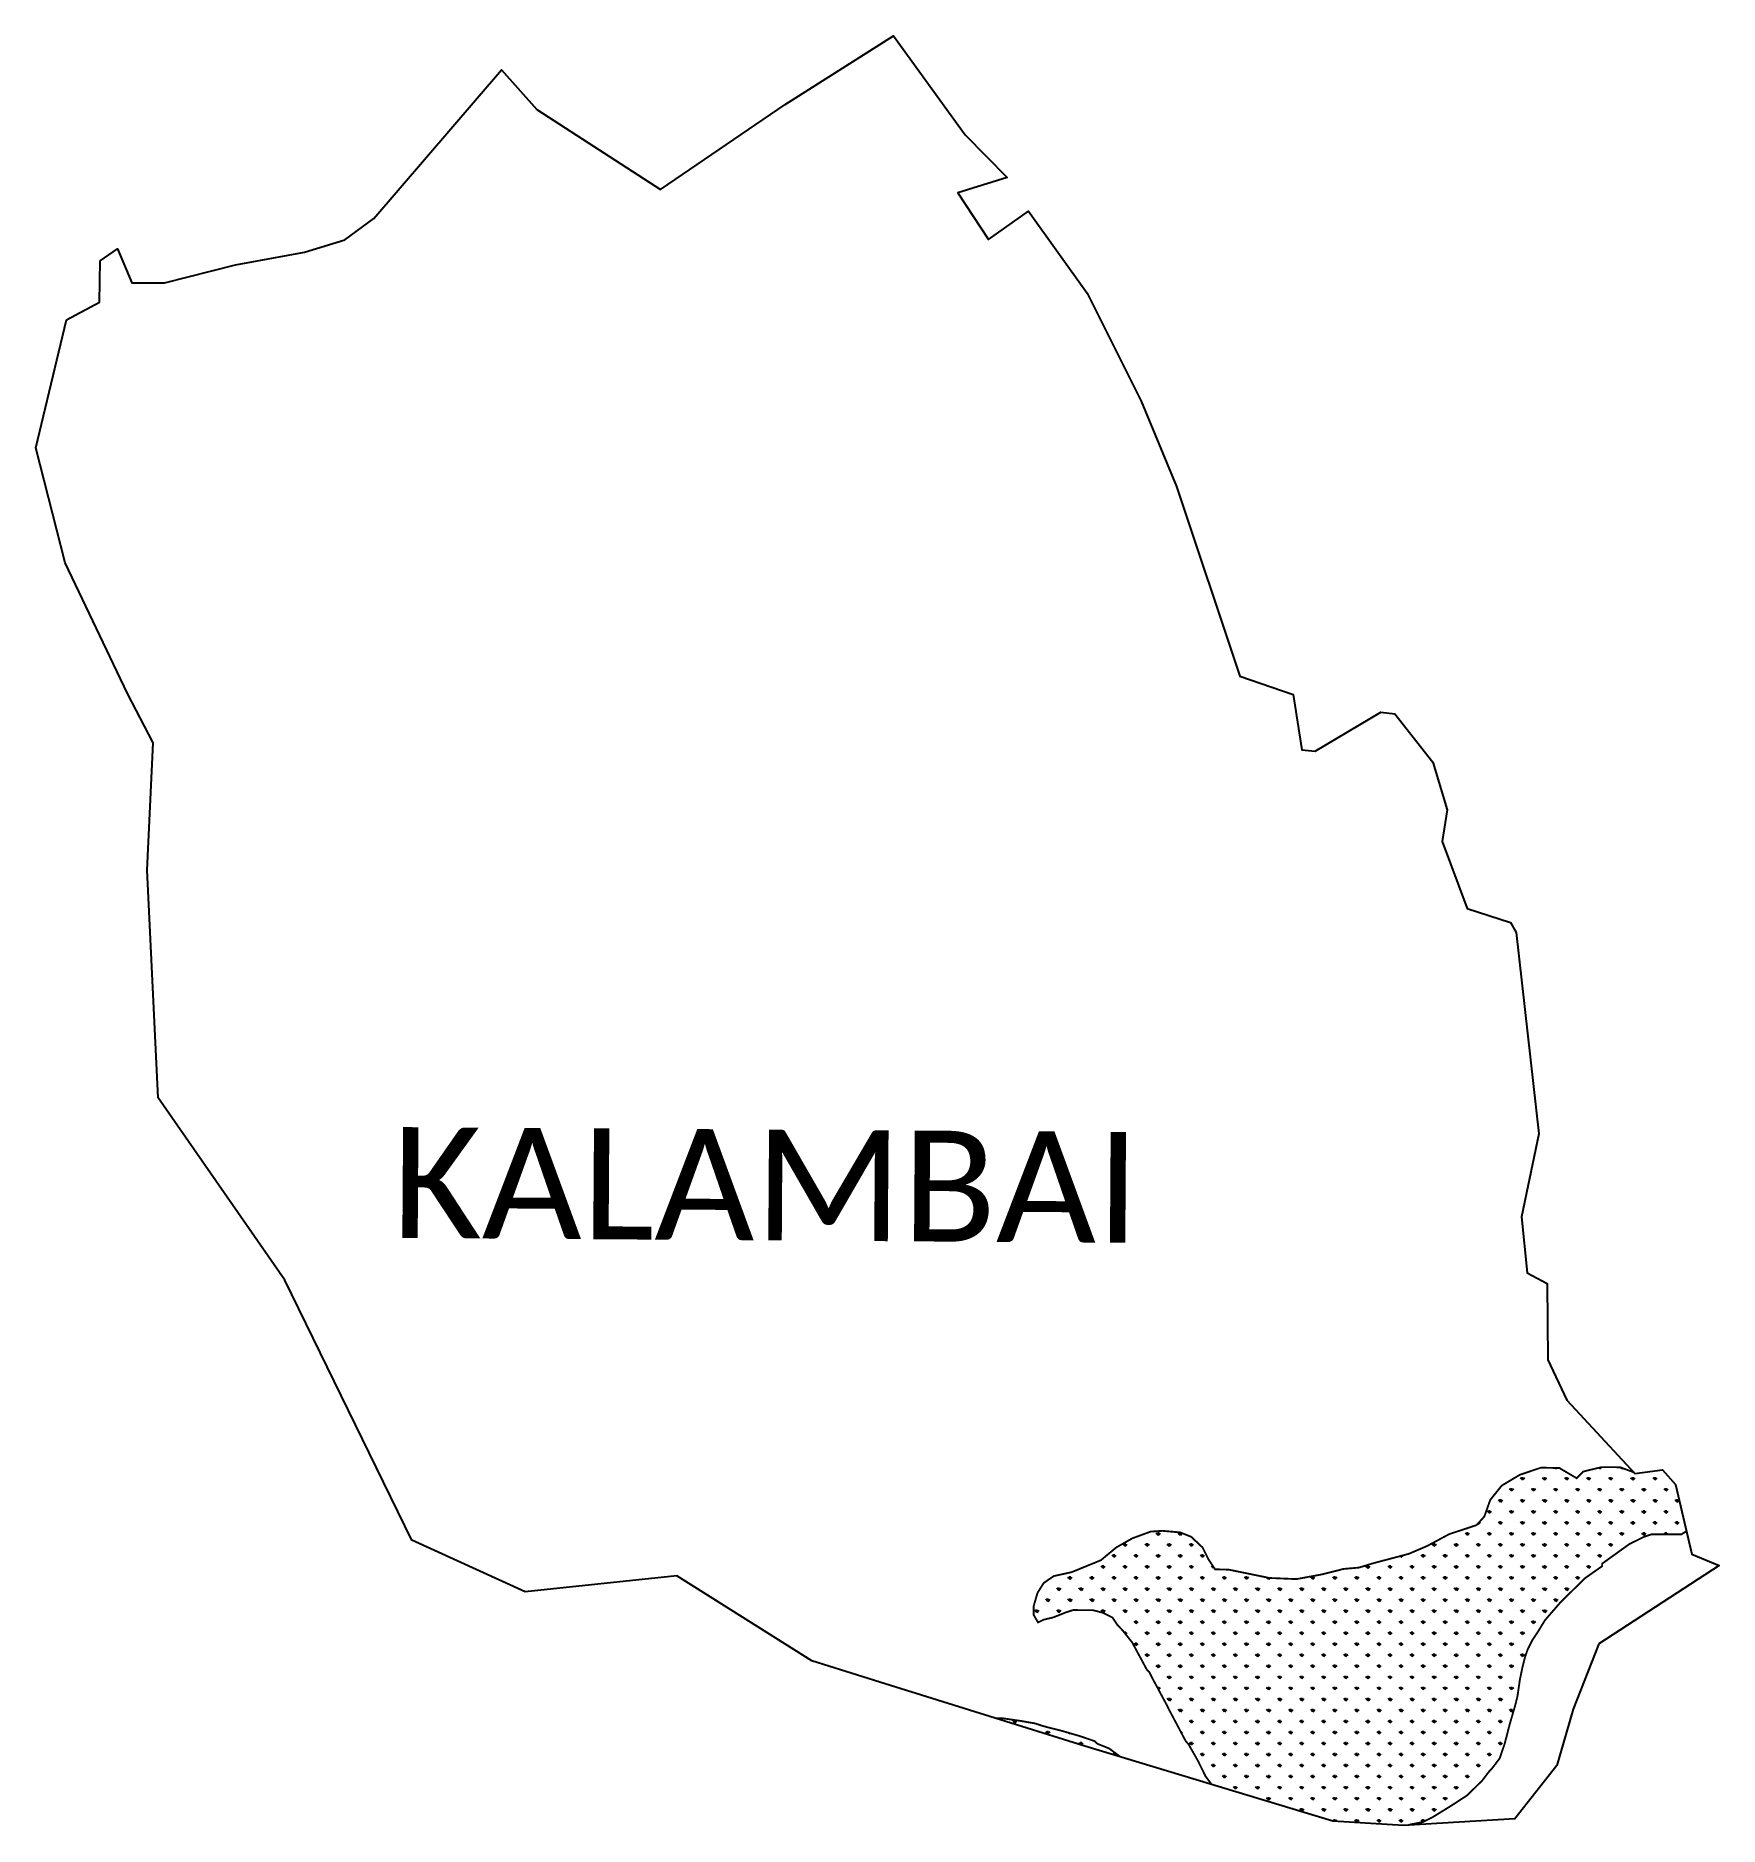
# Model space of a CAD drawing. Header units: metres. Extents: x 323313 to 326052, y 1818262 to 1821175.
import ezdxf

# ---------------------------------------------------------------- set-up
doc = ezdxf.new("R2010")
doc.units = ezdxf.units.M
doc.layers.add('MANGROOVES', color=112, linetype='Continuous')
doc.layers.add('VILLAGE NAME', color=250, linetype='Continuous')

msp = doc.modelspace()

# ---------------------------------------------------------------- texts
at = {"layer": 'VILLAGE NAME', "insert": (323893.4, 1819399.5), "char_height": 180.345, "attachment_point": 1, "rotation": 359.6139}
msp.add_mtext_dynamic_manual_height_columns('{\\fCalibri|b0|i0|c0|p34;KALAMBAI}', width=1779.605, gutter_width=901.7, heights=[0], dxfattribs=at)

# ---------------------------------------------------------------- hatches: boundary and pattern name
at = {"layer": 'MANGROOVES'}
h = msp.add_hatch(dxfattribs=at)
h.set_pattern_fill('GRASS', color=256)
h.paths.add_polyline_path([(325011.4, 1818408.3), (324983.3, 1818416.5), (324951.2, 1818424.7), (324939.2, 1818428.8), (324915.1, 1818433), (324887, 1818437.1), (324878.9, 1818437.2), (324874.7, 1818437.2), (325019.5, 1818391.9), (325076.8, 1818374.6), (325075.6, 1818375.8), (325059.6, 1818387.9), (325039.5, 1818396.1), (325035.5, 1818400.1)])

# ---------------------------------------------------------------- linework, layer by layer
at = {"color": 3}
msp.add_lwpolyline([(323417.3, 1820809), (323445.8, 1820828.7), (323468.9, 1820773.3), (323522.5, 1820773.3), (323637.8, 1820802.8), (323750.1, 1820823.2), (323815.4, 1820843.6), (323862.6, 1820878.1), (324070.5, 1821119.8), (324127.9, 1821055.5), (324329.2, 1820925.4), (324532.1, 1821063.4), (324708.5, 1821175.4), (324825.1, 1821014.3), (324893.5, 1820945), (324812.8, 1820919.8), (324863, 1820843.9), (324927.8, 1820890.1), (325023.2, 1820756.5), (325111, 1820580.9), (325168.5, 1820441.9), (325272, 1820133.5), (325358.4, 1820103.5), (325372.9, 1820013.3), (325394.3, 1820011.2), (325501.3, 1820074.9), (325523.9, 1820072.2), (325585.9, 1819993.2), (325609.3, 1819915.8), (325600.8, 1819864.3), (325641.4, 1819755.1), (325711.9, 1819732.6), (325721.2, 1819716.2), (325758.3, 1819388.4), (325729.9, 1819253.2), (325739, 1819162.2), (325771.6, 1819144.7), (325772.9, 1819020.9), (325803.7, 1818955), (325914.5, 1818835.8), (325959.6, 1818841.5), (325980.8, 1818817.7), (326007, 1818704.6), (326051.7, 1818686), (325855.6, 1818558.3), (325814, 1818452.3), (325787.5, 1818360.6), (325719.3, 1818273.7), (325538.3, 1818262.7), (325422.9, 1818269.9), (325019.5, 1818391.9), (324686.3, 1818496.2), (324575.6, 1818530.8), (324355.9, 1818669.3), (324109, 1818643), (323924.4, 1818726.9), (323718, 1819150.4), (323511.7, 1819447.2), (323494, 1819817.5), (323503.8, 1820024.9), (323462.1, 1820104.9), (323360.4, 1820317.6), (323312.9, 1820504.7), (323363, 1820712.9), (323416.3, 1820741.7), (323417.3, 1820809)], dxfattribs=at)
at = {"layer": 'MANGROOVES', "linetype": 'Continuous'}
for p, q in [((325785.7, 1818843.1), (325784.2, 1818844.7)), ((325785.7, 1818843.1), (325785.7, 1818844.7)), ((325785.7, 1818843.1), (325787.2, 1818844.6)), ((325857.6, 1818843.1), (325855.8, 1818844.9)), ((325857.6, 1818843.1), (325860.5, 1818846)), ((325857.6, 1818843.1), (325857.6, 1818845.4)), ((325893.5, 1818843.1), (325890.9, 1818845.7)), ((325893.5, 1818843.1), (325893.5, 1818844.7)), ((325893.5, 1818843.1), (325894.7, 1818844.3)), ((325713.9, 1818807.2), (325710.5, 1818810.6)), ((325713.9, 1818807.2), (325713.9, 1818812)), ((325713.9, 1818807.2), (325717.3, 1818810.6)), ((325731.8, 1818825.2), (325728.5, 1818828.5)), ((325731.8, 1818825.2), (325731.8, 1818829.9)), ((325731.8, 1818825.2), (325735.2, 1818828.5)), ((325749.8, 1818807.2), (325746.4, 1818810.6)), ((325749.8, 1818807.2), (325749.8, 1818812)), ((325749.8, 1818807.2), (325753.2, 1818810.6)), ((325767.8, 1818825.2), (325764.4, 1818828.5)), ((325767.8, 1818825.2), (325767.8, 1818829.9)), ((325767.8, 1818825.2), (325771.1, 1818828.5)), ((325785.7, 1818807.2), (325782.4, 1818810.6)), ((325785.7, 1818807.2), (325785.7, 1818812)), ((325785.7, 1818807.2), (325789.1, 1818810.6)), ((325803.7, 1818825.2), (325800.3, 1818828.5)), ((325803.7, 1818825.2), (325803.7, 1818829.9)), ((325803.7, 1818825.2), (325807.1, 1818828.5)), ((325821.7, 1818807.2), (325818.3, 1818810.6)), ((325821.7, 1818807.2), (325821.7, 1818812)), ((325821.7, 1818807.2), (325825, 1818810.6)), ((325839.6, 1818825.2), (325836.2, 1818828.5)), ((325839.6, 1818825.2), (325839.6, 1818829.9)), ((325839.6, 1818825.2), (325843, 1818828.5)), ((325857.6, 1818807.2), (325854.2, 1818810.6)), ((325857.6, 1818807.2), (325857.6, 1818812)), ((325857.6, 1818807.2), (325860.9, 1818810.6)), ((325875.5, 1818825.2), (325872.2, 1818828.5)), ((325875.5, 1818825.2), (325875.5, 1818829.9)), ((325875.5, 1818825.2), (325878.9, 1818828.5)), ((325893.5, 1818807.2), (325890.1, 1818810.6)), ((325893.5, 1818807.2), (325893.5, 1818812)), ((325893.5, 1818807.2), (325896.9, 1818810.6)), ((325911.5, 1818825.2), (325908.1, 1818828.5)), ((325911.5, 1818825.2), (325911.5, 1818829.9)), ((325911.5, 1818825.2), (325914.8, 1818828.5)), ((325929.4, 1818807.2), (325926, 1818810.6)), ((325929.4, 1818807.2), (325929.4, 1818812)), ((325929.4, 1818807.2), (325932.8, 1818810.6)), ((325947.4, 1818825.2), (325944, 1818828.5)), ((325947.4, 1818825.2), (325947.4, 1818829.9)), ((325947.4, 1818825.2), (325950.7, 1818828.5)), ((325965.3, 1818807.2), (325962, 1818810.6)), ((325965.3, 1818807.2), (325965.3, 1818812)), ((325965.3, 1818807.2), (325968.7, 1818810.6)), ((325695.9, 1818789.2), (325692.6, 1818792.6)), ((325695.9, 1818789.2), (325695.9, 1818794)), ((325695.9, 1818789.2), (325699.3, 1818792.6)), ((325731.8, 1818789.2), (325728.5, 1818792.6)), ((325731.8, 1818789.2), (325731.8, 1818794)), ((325731.8, 1818789.2), (325735.2, 1818792.6)), ((325767.8, 1818789.2), (325764.4, 1818792.6)), ((325767.8, 1818789.2), (325767.8, 1818794)), ((325767.8, 1818789.2), (325771.1, 1818792.6)), ((325803.7, 1818789.2), (325800.3, 1818792.6)), ((325803.7, 1818789.2), (325803.7, 1818794)), ((325803.7, 1818789.2), (325807.1, 1818792.6)), ((325839.6, 1818789.2), (325836.2, 1818792.6)), ((325839.6, 1818789.2), (325839.6, 1818794)), ((325839.6, 1818789.2), (325843, 1818792.6)), ((325875.5, 1818789.2), (325872.2, 1818792.6)), ((325875.5, 1818789.2), (325875.5, 1818794)), ((325875.5, 1818789.2), (325878.9, 1818792.6)), ((325911.5, 1818789.2), (325908.1, 1818792.6)), ((325911.5, 1818789.2), (325911.5, 1818794)), ((325911.5, 1818789.2), (325914.8, 1818792.6)), ((325947.4, 1818789.2), (325944, 1818792.6)), ((325947.4, 1818789.2), (325947.4, 1818794)), ((325947.4, 1818789.2), (325950.7, 1818792.6)), ((325983.3, 1818789.2), (325979.9, 1818792.6)), ((325983.3, 1818789.2), (325983.3, 1818794)), ((325983.3, 1818789.2), (325986.6, 1818792.5)), ((325660, 1818753.3), (325659.2, 1818754.2)), ((325660, 1818753.3), (325663.4, 1818756.7)), ((325660, 1818753.3), (325660, 1818755.1)), ((325678, 1818771.3), (325674.6, 1818774.6)), ((325678, 1818771.3), (325678, 1818776)), ((325678, 1818771.3), (325681.3, 1818774.6)), ((325695.9, 1818753.3), (325692.6, 1818756.7)), ((325695.9, 1818753.3), (325695.9, 1818758.1)), ((325695.9, 1818753.3), (325699.3, 1818756.7)), ((325713.9, 1818771.3), (325710.5, 1818774.6)), ((325713.9, 1818771.3), (325713.9, 1818776)), ((325713.9, 1818771.3), (325717.3, 1818774.6)), ((325731.8, 1818753.3), (325728.5, 1818756.7)), ((325731.8, 1818753.3), (325731.8, 1818758.1)), ((325731.8, 1818753.3), (325735.2, 1818756.7)), ((325749.8, 1818771.3), (325746.4, 1818774.6)), ((325749.8, 1818771.3), (325749.8, 1818776)), ((325749.8, 1818771.3), (325753.2, 1818774.6)), ((325767.8, 1818753.3), (325764.4, 1818756.7)), ((325767.8, 1818753.3), (325767.8, 1818758.1)), ((325767.8, 1818753.3), (325771.1, 1818756.7)), ((325785.7, 1818771.3), (325782.4, 1818774.6)), ((325785.7, 1818771.3), (325785.7, 1818776)), ((325785.7, 1818771.3), (325789.1, 1818774.6)), ((325803.7, 1818753.3), (325800.3, 1818756.7)), ((325803.7, 1818753.3), (325803.7, 1818758.1)), ((325803.7, 1818753.3), (325807.1, 1818756.7)), ((325821.7, 1818771.3), (325818.3, 1818774.6)), ((325821.7, 1818771.3), (325821.7, 1818776)), ((325821.7, 1818771.3), (325825, 1818774.6)), ((325839.6, 1818753.3), (325836.2, 1818756.7)), ((325839.6, 1818753.3), (325839.6, 1818758.1)), ((325839.6, 1818753.3), (325843, 1818756.7)), ((325857.6, 1818771.3), (325854.2, 1818774.6)), ((325857.6, 1818771.3), (325857.6, 1818776)), ((325857.6, 1818771.3), (325860.9, 1818774.6)), ((325875.5, 1818753.3), (325872.2, 1818756.7)), ((325875.5, 1818753.3), (325875.5, 1818758.1)), ((325875.5, 1818753.3), (325878.9, 1818756.7)), ((325893.5, 1818771.3), (325890.1, 1818774.6)), ((325893.5, 1818771.3), (325893.5, 1818776)), ((325893.5, 1818771.3), (325896.9, 1818774.6)), ((325911.5, 1818753.3), (325908.1, 1818756.7)), ((325911.5, 1818753.3), (325911.5, 1818758.1)), ((325911.5, 1818753.3), (325914.8, 1818756.7)), ((325929.4, 1818771.3), (325926, 1818774.6)), ((325929.4, 1818771.3), (325929.4, 1818776)), ((325929.4, 1818771.3), (325932.8, 1818774.6)), ((325947.4, 1818753.3), (325944, 1818756.7)), ((325947.4, 1818753.3), (325947.4, 1818758.1)), ((325947.4, 1818753.3), (325950.7, 1818756.7)), ((325965.3, 1818771.3), (325962, 1818774.6)), ((325965.3, 1818771.3), (325965.3, 1818776)), ((325965.3, 1818771.3), (325968.7, 1818774.6)), ((325983.3, 1818753.3), (325979.9, 1818756.7)), ((325983.3, 1818753.3), (325983.3, 1818758.1)), ((325983.3, 1818753.3), (325986.7, 1818756.7)), ((325085.3, 1818717.4), (325081.9, 1818720.8)), ((325085.3, 1818717.4), (325085.3, 1818722.2)), ((325085.3, 1818717.4), (325088.6, 1818720.8)), ((325121.2, 1818717.4), (325117.8, 1818720.8)), ((325121.2, 1818717.4), (325121.2, 1818722.2)), ((325121.2, 1818717.4), (325124.6, 1818720.8)), ((325139.2, 1818735.4), (325135.8, 1818738.7)), ((325139.2, 1818735.4), (325139.2, 1818740.1)), ((325139.2, 1818735.4), (325142.5, 1818738.7)), ((325157.1, 1818717.4), (325153.7, 1818720.8)), ((325157.1, 1818717.4), (325157.1, 1818722.2)), ((325157.1, 1818717.4), (325160.5, 1818720.8)), ((325175.1, 1818735.4), (325171.7, 1818738.7)), ((325175.1, 1818735.4), (325175.1, 1818739.6)), ((325175.1, 1818735.4), (325178.1, 1818738.4)), ((325193, 1818717.4), (325189.7, 1818720.8)), ((325193, 1818717.4), (325193, 1818722.2)), ((325193, 1818717.4), (325196.4, 1818720.8)), ((325588.2, 1818717.4), (325584.8, 1818720.8)), ((325588.2, 1818717.4), (325588.2, 1818722.2)), ((325588.2, 1818717.4), (325591.5, 1818720.8)), ((325624.1, 1818717.4), (325620.7, 1818720.8)), ((325624.1, 1818717.4), (325624.1, 1818722.2)), ((325624.1, 1818717.4), (325627.5, 1818720.8)), ((325642, 1818735.4), (325638.7, 1818738.7)), ((325642, 1818735.4), (325642, 1818740.1)), ((325642, 1818735.4), (325645.4, 1818738.7)), ((325660, 1818717.4), (325656.6, 1818720.8)), ((325660, 1818717.4), (325660, 1818722.2)), ((325660, 1818717.4), (325663.4, 1818720.8)), ((325678, 1818735.4), (325674.6, 1818738.7)), ((325678, 1818735.4), (325678, 1818740.1)), ((325678, 1818735.4), (325681.3, 1818738.7)), ((325695.9, 1818717.4), (325692.6, 1818720.8)), ((325695.9, 1818717.4), (325695.9, 1818722.2)), ((325695.9, 1818717.4), (325699.3, 1818720.8)), ((325713.9, 1818735.4), (325710.5, 1818738.7)), ((325713.9, 1818735.4), (325713.9, 1818740.1)), ((325713.9, 1818735.4), (325717.3, 1818738.7)), ((325731.8, 1818717.4), (325728.5, 1818720.8)), ((325731.8, 1818717.4), (325731.8, 1818722.2)), ((325731.8, 1818717.4), (325735.2, 1818720.8)), ((325749.8, 1818735.4), (325746.4, 1818738.7)), ((325749.8, 1818735.4), (325749.8, 1818740.1)), ((325749.8, 1818735.4), (325753.2, 1818738.7)), ((325767.8, 1818717.4), (325764.4, 1818720.8)), ((325767.8, 1818717.4), (325767.8, 1818722.2)), ((325767.8, 1818717.4), (325771.1, 1818720.8)), ((325785.7, 1818735.4), (325782.4, 1818738.7)), ((325785.7, 1818735.4), (325785.7, 1818740.1)), ((325785.7, 1818735.4), (325789.1, 1818738.7)), ((325803.7, 1818717.4), (325800.3, 1818720.8)), ((325803.7, 1818717.4), (325803.7, 1818722.2)), ((325803.7, 1818717.4), (325807.1, 1818720.8)), ((325821.7, 1818735.4), (325818.3, 1818738.7)), ((325821.7, 1818735.4), (325821.7, 1818740.1)), ((325821.7, 1818735.4), (325825, 1818738.7)), ((325839.6, 1818717.4), (325836.2, 1818720.8)), ((325839.6, 1818717.4), (325839.6, 1818722.2)), ((325839.6, 1818717.4), (325843, 1818720.8)), ((325857.6, 1818735.4), (325854.2, 1818738.7)), ((325857.6, 1818735.4), (325857.6, 1818740.1)), ((325857.6, 1818735.4), (325860.9, 1818738.7)), ((325875.5, 1818717.4), (325872.2, 1818720.8)), ((325875.5, 1818717.4), (325875.5, 1818722.2)), ((325875.5, 1818717.4), (325878.9, 1818720.8)), ((325893.5, 1818735.4), (325890.1, 1818738.7)), ((325893.5, 1818735.4), (325893.5, 1818740.1)), ((325893.5, 1818735.4), (325896.9, 1818738.7)), ((325929.4, 1818735.4), (325926, 1818738.7)), ((325929.4, 1818735.4), (325929.4, 1818740.1)), ((325929.4, 1818735.4), (325932.8, 1818738.7)), ((325964.1, 1818736.6), (325962, 1818738.7)), ((325965.3, 1818736.6), (325965.3, 1818740.1)), ((325966.6, 1818736.6), (325968.7, 1818738.7)), ((325067.3, 1818699.4), (325063.9, 1818702.8)), ((325067.3, 1818699.4), (325067.3, 1818704.2)), ((325067.3, 1818699.4), (325070.7, 1818702.8)), ((325103.2, 1818699.4), (325099.9, 1818702.8)), ((325103.2, 1818699.4), (325103.2, 1818704.2)), ((325103.2, 1818699.4), (325106.6, 1818702.8)), ((325139.2, 1818699.4), (325135.8, 1818702.8)), ((325139.2, 1818699.4), (325139.2, 1818704.2)), ((325139.2, 1818699.4), (325142.5, 1818702.8)), ((325175.1, 1818699.4), (325171.7, 1818702.8)), ((325175.1, 1818699.4), (325175.1, 1818704.2)), ((325175.1, 1818699.4), (325178.4, 1818702.8)), ((325211, 1818699.4), (325207.6, 1818702.8)), ((325211, 1818699.4), (325211, 1818704.2)), ((325211, 1818699.4), (325214.4, 1818702.8)), ((325534.3, 1818699.4), (325532.6, 1818701.2)), ((325534.3, 1818699.4), (325537.3, 1818702.4)), ((325534.3, 1818699.4), (325534.3, 1818701.6)), ((325570.2, 1818699.4), (325566.8, 1818702.8)), ((325570.2, 1818699.4), (325570.2, 1818704.2)), ((325570.2, 1818699.4), (325573.6, 1818702.8)), ((325606.1, 1818699.4), (325602.8, 1818702.8)), ((325606.1, 1818699.4), (325606.1, 1818704.2)), ((325606.1, 1818699.4), (325609.5, 1818702.8)), ((325642, 1818699.4), (325638.7, 1818702.8)), ((325642, 1818699.4), (325642, 1818704.2)), ((325642, 1818699.4), (325645.4, 1818702.8)), ((325678, 1818699.4), (325674.6, 1818702.8)), ((325678, 1818699.4), (325678, 1818704.2)), ((325678, 1818699.4), (325681.3, 1818702.8)), ((325713.9, 1818699.4), (325710.5, 1818702.8)), ((325713.9, 1818699.4), (325713.9, 1818704.2)), ((325713.9, 1818699.4), (325717.3, 1818702.8)), ((325749.8, 1818699.4), (325746.4, 1818702.8)), ((325749.8, 1818699.4), (325749.8, 1818704.2)), ((325749.8, 1818699.4), (325753.2, 1818702.8)), ((325785.7, 1818699.4), (325782.4, 1818702.8)), ((325785.7, 1818699.4), (325785.7, 1818704.2)), ((325785.7, 1818699.4), (325789.1, 1818702.8)), ((325821.7, 1818699.4), (325818.3, 1818702.8)), ((325821.7, 1818699.4), (325821.7, 1818704.2)), ((325821.7, 1818699.4), (325825, 1818702.8)), ((325857.6, 1818699.4), (325854.2, 1818702.8)), ((325857.6, 1818699.4), (325857.6, 1818704.2)), ((325857.6, 1818699.4), (325860.9, 1818702.8)), ((324995.5, 1818663.5), (324992.1, 1818666.9)), ((324995.5, 1818663.5), (324995.5, 1818668.3)), ((324995.5, 1818663.5), (324998.8, 1818666.9)), ((325031.4, 1818663.5), (325028, 1818666.9)), ((325031.4, 1818663.5), (325031.4, 1818668.3)), ((325031.4, 1818663.5), (325034.8, 1818666.9)), ((325049.4, 1818681.5), (325046, 1818684.8)), ((325049.4, 1818681.5), (325049.4, 1818686.2)), ((325049.4, 1818681.5), (325052.7, 1818684.8)), ((325067.3, 1818663.5), (325063.9, 1818666.9)), ((325067.3, 1818663.5), (325067.3, 1818668.3)), ((325067.3, 1818663.5), (325070.7, 1818666.9)), ((325085.3, 1818681.5), (325081.9, 1818684.8)), ((325085.3, 1818681.5), (325085.3, 1818686.2)), ((325085.3, 1818681.5), (325088.6, 1818684.8)), ((325103.2, 1818663.5), (325099.9, 1818666.9)), ((325103.2, 1818663.5), (325103.2, 1818668.3)), ((325103.2, 1818663.5), (325106.6, 1818666.9)), ((325121.2, 1818681.5), (325117.8, 1818684.8)), ((325121.2, 1818681.5), (325121.2, 1818686.2)), ((325121.2, 1818681.5), (325124.6, 1818684.8)), ((325139.2, 1818663.5), (325135.8, 1818666.9)), ((325139.2, 1818663.5), (325139.2, 1818668.3)), ((325139.2, 1818663.5), (325142.5, 1818666.9)), ((325157.1, 1818681.5), (325153.7, 1818684.8)), ((325157.1, 1818681.5), (325157.1, 1818686.2)), ((325157.1, 1818681.5), (325160.5, 1818684.8)), ((325175.1, 1818663.5), (325171.7, 1818666.9)), ((325175.1, 1818663.5), (325175.1, 1818668.3)), ((325175.1, 1818663.5), (325178.4, 1818666.9)), ((325193, 1818681.5), (325189.7, 1818684.8)), ((325193, 1818681.5), (325193, 1818686.2)), ((325193, 1818681.5), (325196.4, 1818684.8)), ((325211, 1818663.5), (325207.6, 1818666.9)), ((325211, 1818663.5), (325211, 1818668.3)), ((325211, 1818663.5), (325214.4, 1818666.9)), ((325229, 1818681.5), (325225.6, 1818684.8)), ((325229, 1818681.5), (325229, 1818683.6)), ((325229, 1818681.5), (325229.8, 1818682.3)), ((325246.9, 1818663.5), (325243.5, 1818666.9)), ((325246.9, 1818663.5), (325246.9, 1818668.3)), ((325246.9, 1818663.5), (325250.3, 1818666.9)), ((325282.8, 1818663.5), (325279.5, 1818666.9)), ((325282.8, 1818663.5), (325282.8, 1818668.3)), ((325282.8, 1818663.5), (325286.2, 1818666.9)), ((325318.8, 1818663.5), (325315.8, 1818666.5)), ((325318.8, 1818663.5), (325318.8, 1818665.9)), ((325318.8, 1818663.5), (325320.8, 1818665.6)), ((325354.7, 1818663.5), (325354, 1818664.2)), ((325354.7, 1818663.5), (325354.7, 1818664.2)), ((325354.7, 1818663.5), (325355.3, 1818664.1)), ((325390.6, 1818663.5), (325387.2, 1818666.9)), ((325390.6, 1818663.5), (325390.6, 1818668.3)), ((325390.6, 1818663.5), (325394, 1818666.9)), ((325426.5, 1818663.5), (325423.2, 1818666.9)), ((325426.5, 1818663.5), (325426.5, 1818668.3)), ((325426.5, 1818663.5), (325429.9, 1818666.9)), ((325462.4, 1818663.5), (325459.1, 1818666.9)), ((325462.4, 1818663.5), (325462.4, 1818668.3)), ((325462.4, 1818663.5), (325465.8, 1818666.9)), ((325480.4, 1818681.5), (325477, 1818684.8)), ((325480.4, 1818681.5), (325480.4, 1818686.2)), ((325480.4, 1818681.5), (325483.8, 1818684.8)), ((325498.4, 1818663.5), (325495, 1818666.9)), ((325498.4, 1818663.5), (325498.4, 1818668.3)), ((325498.4, 1818663.5), (325501.7, 1818666.9)), ((325516.3, 1818681.5), (325513, 1818684.8)), ((325516.3, 1818681.5), (325516.3, 1818686.2)), ((325516.3, 1818681.5), (325519.7, 1818684.8)), ((325534.3, 1818663.5), (325530.9, 1818666.9)), ((325534.3, 1818663.5), (325534.3, 1818668.3)), ((325534.3, 1818663.5), (325537.7, 1818666.9)), ((325552.2, 1818681.5), (325548.9, 1818684.8)), ((325552.2, 1818681.5), (325552.2, 1818686.2)), ((325552.2, 1818681.5), (325555.6, 1818684.8)), ((325570.2, 1818663.5), (325566.8, 1818666.9)), ((325570.2, 1818663.5), (325570.2, 1818668.3)), ((325570.2, 1818663.5), (325573.6, 1818666.9)), ((325588.2, 1818681.5), (325584.8, 1818684.8)), ((325588.2, 1818681.5), (325588.2, 1818686.2)), ((325588.2, 1818681.5), (325591.5, 1818684.8)), ((325606.1, 1818663.5), (325602.8, 1818666.9)), ((325606.1, 1818663.5), (325606.1, 1818668.3)), ((325606.1, 1818663.5), (325609.5, 1818666.9)), ((325624.1, 1818681.5), (325620.7, 1818684.8)), ((325624.1, 1818681.5), (325624.1, 1818686.2)), ((325624.1, 1818681.5), (325627.5, 1818684.8)), ((325642, 1818663.5), (325638.7, 1818666.9)), ((325642, 1818663.5), (325642, 1818668.3)), ((325642, 1818663.5), (325645.4, 1818666.9)), ((325660, 1818681.5), (325656.6, 1818684.8)), ((325660, 1818681.5), (325660, 1818686.2)), ((325660, 1818681.5), (325663.4, 1818684.8)), ((325678, 1818663.5), (325674.6, 1818666.9)), ((325678, 1818663.5), (325678, 1818668.3)), ((325678, 1818663.5), (325681.3, 1818666.9)), ((325695.9, 1818681.5), (325692.6, 1818684.8)), ((325695.9, 1818681.5), (325695.9, 1818686.2)), ((325695.9, 1818681.5), (325699.3, 1818684.8)), ((325713.9, 1818663.5), (325710.5, 1818666.9)), ((325713.9, 1818663.5), (325713.9, 1818668.3)), ((325713.9, 1818663.5), (325717.3, 1818666.9)), ((325731.8, 1818681.5), (325728.5, 1818684.8)), ((325731.8, 1818681.5), (325731.8, 1818686.2)), ((325731.8, 1818681.5), (325735.2, 1818684.8)), ((325749.8, 1818663.5), (325746.4, 1818666.9)), ((325749.8, 1818663.5), (325749.8, 1818668.3)), ((325749.8, 1818663.5), (325753.2, 1818666.9)), ((325767.8, 1818681.5), (325764.4, 1818684.8)), ((325767.8, 1818681.5), (325767.8, 1818686.2)), ((325767.8, 1818681.5), (325771.1, 1818684.8)), ((325785.7, 1818663.5), (325782.4, 1818666.9)), ((325785.7, 1818663.5), (325785.7, 1818668.3)), ((325785.7, 1818663.5), (325789.1, 1818666.9)), ((325803.7, 1818681.5), (325800.3, 1818684.8)), ((325803.7, 1818681.5), (325803.7, 1818686.2)), ((325803.7, 1818681.5), (325807.1, 1818684.8)), ((325821.7, 1818663.5), (325818.3, 1818666.9)), ((325821.7, 1818663.5), (325821.7, 1818668.3)), ((325821.7, 1818663.5), (325825, 1818666.9)), ((325839.6, 1818681.5), (325836.2, 1818684.8)), ((325839.6, 1818681.5), (325839.6, 1818686.2)), ((325839.6, 1818681.5), (325843, 1818684.8)), ((324959.5, 1818627.6), (324959.5, 1818632.4)), ((324977.5, 1818645.5), (324974.1, 1818648.9)), ((324977.5, 1818645.5), (324977.5, 1818650.3)), ((324977.5, 1818645.5), (324980.9, 1818648.9)), ((324995.5, 1818627.6), (324995.5, 1818632.4)), ((325013.4, 1818645.5), (325010.1, 1818648.9)), ((325013.4, 1818645.5), (325013.4, 1818650.3)), ((325013.4, 1818645.5), (325016.8, 1818648.9)), ((325031.4, 1818627.6), (325031.4, 1818632.4)), ((325049.4, 1818645.5), (325046, 1818648.9)), ((325049.4, 1818645.5), (325049.4, 1818650.3)), ((325049.4, 1818645.5), (325052.7, 1818648.9)), ((325067.3, 1818627.6), (325067.3, 1818632.4)), ((325085.3, 1818645.5), (325081.9, 1818648.9)), ((325085.3, 1818645.5), (325085.3, 1818650.3)), ((325085.3, 1818645.5), (325088.6, 1818648.9)), ((325103.2, 1818627.6), (325103.2, 1818632.4)), ((325121.2, 1818645.5), (325117.8, 1818648.9)), ((325121.2, 1818645.5), (325121.2, 1818650.3)), ((325121.2, 1818645.5), (325124.6, 1818648.9)), ((325139.2, 1818627.6), (325139.2, 1818632.4)), ((325157.1, 1818645.5), (325153.7, 1818648.9)), ((325157.1, 1818645.5), (325157.1, 1818650.3)), ((325157.1, 1818645.5), (325160.5, 1818648.9)), ((325175.1, 1818627.6), (325175.1, 1818632.4)), ((325193, 1818645.5), (325189.7, 1818648.9)), ((325193, 1818645.5), (325193, 1818650.3)), ((325193, 1818645.5), (325196.4, 1818648.9)), ((325211, 1818627.6), (325211, 1818632.4)), ((325229, 1818645.5), (325225.6, 1818648.9)), ((325229, 1818645.5), (325229, 1818650.3)), ((325229, 1818645.5), (325232.3, 1818648.9)), ((325246.9, 1818627.6), (325246.9, 1818632.4)), ((325264.9, 1818645.5), (325261.5, 1818648.9)), ((325264.9, 1818645.5), (325264.9, 1818650.3)), ((325264.9, 1818645.5), (325268.2, 1818648.9)), ((325282.8, 1818627.6), (325282.8, 1818632.4)), ((325300.8, 1818645.5), (325297.4, 1818648.9)), ((325300.8, 1818645.5), (325300.8, 1818650.3)), ((325300.8, 1818645.5), (325304.2, 1818648.9)), ((325318.8, 1818627.6), (325318.8, 1818632.4)), ((325336.7, 1818645.5), (325333.4, 1818648.9)), ((325336.7, 1818645.5), (325336.7, 1818650.3)), ((325336.7, 1818645.5), (325340.1, 1818648.9)), ((325354.7, 1818627.6), (325354.7, 1818632.4)), ((325372.6, 1818645.5), (325369.3, 1818648.9)), ((325372.6, 1818645.5), (325372.6, 1818650.3)), ((325372.6, 1818645.5), (325376, 1818648.9)), ((325390.6, 1818627.6), (325390.6, 1818632.4)), ((325408.6, 1818645.5), (325405.2, 1818648.9)), ((325408.6, 1818645.5), (325408.6, 1818650.3)), ((325408.6, 1818645.5), (325411.9, 1818648.9)), ((325426.5, 1818627.6), (325426.5, 1818632.4)), ((325444.5, 1818645.5), (325441.1, 1818648.9)), ((325444.5, 1818645.5), (325444.5, 1818650.3)), ((325444.5, 1818645.5), (325447.8, 1818648.9)), ((325462.4, 1818627.6), (325462.4, 1818632.4)), ((325480.4, 1818645.5), (325477, 1818648.9)), ((325480.4, 1818645.5), (325480.4, 1818650.3)), ((325480.4, 1818645.5), (325483.8, 1818648.9)), ((325498.4, 1818627.6), (325498.4, 1818632.4)), ((325516.3, 1818645.5), (325513, 1818648.9)), ((325516.3, 1818645.5), (325516.3, 1818650.3)), ((325516.3, 1818645.5), (325519.7, 1818648.9)), ((325534.3, 1818627.6), (325534.3, 1818632.4)), ((325552.2, 1818645.5), (325548.9, 1818648.9)), ((325552.2, 1818645.5), (325552.2, 1818650.3)), ((325552.2, 1818645.5), (325555.6, 1818648.9)), ((325570.2, 1818627.6), (325570.2, 1818632.4)), ((325588.2, 1818645.5), (325584.8, 1818648.9)), ((325588.2, 1818645.5), (325588.2, 1818650.3)), ((325588.2, 1818645.5), (325591.5, 1818648.9)), ((325606.1, 1818627.6), (325606.1, 1818632.4)), ((325624.1, 1818645.5), (325620.7, 1818648.9)), ((325624.1, 1818645.5), (325624.1, 1818650.3)), ((325624.1, 1818645.5), (325627.5, 1818648.9)), ((325642, 1818627.6), (325642, 1818632.4)), ((325660, 1818645.5), (325656.6, 1818648.9)), ((325660, 1818645.5), (325660, 1818650.3)), ((325660, 1818645.5), (325663.4, 1818648.9)), ((325678, 1818627.6), (325678, 1818632.4)), ((325695.9, 1818645.5), (325692.6, 1818648.9)), ((325695.9, 1818645.5), (325695.9, 1818650.3)), ((325695.9, 1818645.5), (325699.3, 1818648.9)), ((325713.9, 1818627.6), (325713.9, 1818632.4)), ((325731.8, 1818645.5), (325728.5, 1818648.9)), ((325731.8, 1818645.5), (325731.8, 1818650.3)), ((325731.8, 1818645.5), (325735.2, 1818648.9)), ((325749.8, 1818627.6), (325749.8, 1818632.4)), ((325767.8, 1818645.5), (325764.4, 1818648.9)), ((325767.8, 1818645.5), (325767.8, 1818650.3)), ((325767.8, 1818645.5), (325771.1, 1818648.9)), ((325785.7, 1818627.6), (325785.7, 1818632.4)), ((325803.7, 1818645.5), (325800.3, 1818648.9)), ((325803.7, 1818645.5), (325803.7, 1818650.3)), ((325803.7, 1818645.5), (325807.1, 1818648.9)), ((324941.6, 1818609.6), (324938.2, 1818613)), ((324941.6, 1818609.6), (324941.6, 1818614.4)), ((324941.6, 1818609.6), (324945, 1818613)), ((324959.5, 1818627.6), (324956.2, 1818631)), ((324959.5, 1818627.6), (324962.9, 1818631)), ((324977.5, 1818609.6), (324974.1, 1818613)), ((324977.5, 1818609.6), (324977.5, 1818614.4)), ((324977.5, 1818609.6), (324980.9, 1818613)), ((324995.5, 1818627.6), (324992.1, 1818631)), ((324995.5, 1818627.6), (324998.8, 1818631)), ((325013.4, 1818613.3), (325013.4, 1818614.4)), ((325031.4, 1818627.6), (325028, 1818631)), ((325031.4, 1818627.6), (325034.8, 1818631)), ((325049.4, 1818609.6), (325046, 1818613)), ((325049.4, 1818609.6), (325049.4, 1818614.4)), ((325049.4, 1818609.6), (325052.7, 1818613)), ((325067.3, 1818627.6), (325063.9, 1818631)), ((325067.3, 1818627.6), (325070.7, 1818631)), ((325085.3, 1818609.6), (325081.9, 1818613)), ((325085.3, 1818609.6), (325085.3, 1818614.4)), ((325085.3, 1818609.6), (325088.6, 1818613)), ((325103.2, 1818627.6), (325099.9, 1818631)), ((325103.2, 1818627.6), (325106.6, 1818631)), ((325121.2, 1818609.6), (325117.8, 1818613)), ((325121.2, 1818609.6), (325121.2, 1818614.4)), ((325121.2, 1818609.6), (325124.6, 1818613)), ((325139.2, 1818627.6), (325135.8, 1818631)), ((325139.2, 1818627.6), (325142.5, 1818631)), ((325157.1, 1818609.6), (325153.7, 1818613)), ((325157.1, 1818609.6), (325157.1, 1818614.4)), ((325157.1, 1818609.6), (325160.5, 1818613)), ((325175.1, 1818627.6), (325171.7, 1818631)), ((325175.1, 1818627.6), (325178.4, 1818631)), ((325193, 1818609.6), (325189.7, 1818613)), ((325193, 1818609.6), (325193, 1818614.4)), ((325193, 1818609.6), (325196.4, 1818613)), ((325211, 1818627.6), (325207.6, 1818631)), ((325211, 1818627.6), (325214.4, 1818631)), ((325229, 1818609.6), (325225.6, 1818613)), ((325229, 1818609.6), (325229, 1818614.4)), ((325229, 1818609.6), (325232.3, 1818613)), ((325246.9, 1818627.6), (325243.5, 1818631)), ((325246.9, 1818627.6), (325250.3, 1818631)), ((325264.9, 1818609.6), (325261.5, 1818613)), ((325264.9, 1818609.6), (325264.9, 1818614.4)), ((325264.9, 1818609.6), (325268.2, 1818613)), ((325282.8, 1818627.6), (325279.5, 1818631)), ((325282.8, 1818627.6), (325286.2, 1818631)), ((325300.8, 1818609.6), (325297.4, 1818613)), ((325300.8, 1818609.6), (325300.8, 1818614.4)), ((325300.8, 1818609.6), (325304.2, 1818613)), ((325318.8, 1818627.6), (325315.4, 1818631)), ((325318.8, 1818627.6), (325322.1, 1818631)), ((325336.7, 1818609.6), (325333.4, 1818613)), ((325336.7, 1818609.6), (325336.7, 1818614.4)), ((325336.7, 1818609.6), (325340.1, 1818613)), ((325354.7, 1818627.6), (325351.3, 1818631)), ((325354.7, 1818627.6), (325358, 1818631)), ((325372.6, 1818609.6), (325369.3, 1818613)), ((325372.6, 1818609.6), (325372.6, 1818614.4)), ((325372.6, 1818609.6), (325376, 1818613)), ((325390.6, 1818627.6), (325387.2, 1818631)), ((325390.6, 1818627.6), (325394, 1818631)), ((325408.6, 1818609.6), (325405.2, 1818613)), ((325408.6, 1818609.6), (325408.6, 1818614.4)), ((325408.6, 1818609.6), (325411.9, 1818613)), ((325426.5, 1818627.6), (325423.2, 1818631)), ((325426.5, 1818627.6), (325429.9, 1818631)), ((325444.5, 1818609.6), (325441.1, 1818613)), ((325444.5, 1818609.6), (325444.5, 1818614.4)), ((325444.5, 1818609.6), (325447.8, 1818613)), ((325462.4, 1818627.6), (325459.1, 1818631)), ((325462.4, 1818627.6), (325465.8, 1818631)), ((325480.4, 1818609.6), (325477, 1818613)), ((325480.4, 1818609.6), (325480.4, 1818614.4)), ((325480.4, 1818609.6), (325483.8, 1818613)), ((325498.4, 1818627.6), (325495, 1818631)), ((325498.4, 1818627.6), (325501.7, 1818631)), ((325516.3, 1818609.6), (325513, 1818613)), ((325516.3, 1818609.6), (325516.3, 1818614.4)), ((325516.3, 1818609.6), (325519.7, 1818613)), ((325534.3, 1818627.6), (325530.9, 1818631)), ((325534.3, 1818627.6), (325537.7, 1818631)), ((325552.2, 1818609.6), (325548.9, 1818613)), ((325552.2, 1818609.6), (325552.2, 1818614.4)), ((325552.2, 1818609.6), (325555.6, 1818613)), ((325570.2, 1818627.6), (325566.8, 1818631)), ((325570.2, 1818627.6), (325573.6, 1818631)), ((325588.2, 1818609.6), (325584.8, 1818613)), ((325588.2, 1818609.6), (325588.2, 1818614.4)), ((325588.2, 1818609.6), (325591.5, 1818613)), ((325606.1, 1818627.6), (325602.8, 1818631)), ((325606.1, 1818627.6), (325609.5, 1818631)), ((325624.1, 1818609.6), (325620.7, 1818613)), ((325624.1, 1818609.6), (325624.1, 1818614.4)), ((325624.1, 1818609.6), (325627.5, 1818613)), ((325642, 1818627.6), (325638.7, 1818631)), ((325642, 1818627.6), (325645.4, 1818631)), ((325660, 1818609.6), (325656.6, 1818613)), ((325660, 1818609.6), (325660, 1818614.4)), ((325660, 1818609.6), (325663.4, 1818613)), ((325678, 1818627.6), (325674.6, 1818631)), ((325678, 1818627.6), (325681.3, 1818631)), ((325695.9, 1818609.6), (325692.6, 1818613)), ((325695.9, 1818609.6), (325695.9, 1818614.4)), ((325695.9, 1818609.6), (325699.3, 1818613)), ((325713.9, 1818627.6), (325710.5, 1818631)), ((325713.9, 1818627.6), (325717.3, 1818631)), ((325731.8, 1818609.6), (325728.5, 1818613)), ((325731.8, 1818609.6), (325731.8, 1818614.4)), ((325731.8, 1818609.6), (325735.2, 1818613)), ((325749.8, 1818627.6), (325746.4, 1818631)), ((325749.8, 1818627.6), (325753.2, 1818631)), ((325767.8, 1818609.6), (325764.4, 1818613)), ((325767.8, 1818609.6), (325767.8, 1818614.4)), ((325767.8, 1818609.6), (325771.1, 1818613)), ((325785.7, 1818627.6), (325782.4, 1818631)), ((325785.7, 1818627.6), (325789.1, 1818631)), ((325069.5, 1818593.8), (325070.7, 1818595)), ((325085.3, 1818575.1), (325085.3, 1818578.5)), ((325085.9, 1818574.3), (325088.6, 1818577.1)), ((325103.2, 1818591.7), (325099.9, 1818595)), ((325103.2, 1818591.7), (325103.2, 1818596.4)), ((325103.2, 1818591.7), (325106.6, 1818595)), ((325121.2, 1818573.7), (325117.8, 1818577.1)), ((325121.2, 1818573.7), (325121.2, 1818578.5)), ((325121.2, 1818573.7), (325124.6, 1818577.1)), ((325139.2, 1818591.7), (325135.8, 1818595)), ((325139.2, 1818591.7), (325139.2, 1818596.4)), ((325139.2, 1818591.7), (325142.5, 1818595)), ((325157.1, 1818573.7), (325153.7, 1818577.1)), ((325157.1, 1818573.7), (325157.1, 1818578.5)), ((325157.1, 1818573.7), (325160.5, 1818577.1)), ((325175.1, 1818591.7), (325171.7, 1818595)), ((325175.1, 1818591.7), (325175.1, 1818596.4)), ((325175.1, 1818591.7), (325178.4, 1818595)), ((325193, 1818573.7), (325189.7, 1818577.1)), ((325193, 1818573.7), (325193, 1818578.5)), ((325193, 1818573.7), (325196.4, 1818577.1)), ((325211, 1818591.7), (325207.6, 1818595)), ((325211, 1818591.7), (325211, 1818596.4)), ((325211, 1818591.7), (325214.4, 1818595)), ((325229, 1818573.7), (325225.6, 1818577.1)), ((325229, 1818573.7), (325229, 1818578.5)), ((325229, 1818573.7), (325232.3, 1818577.1)), ((325246.9, 1818591.7), (325243.5, 1818595)), ((325246.9, 1818591.7), (325246.9, 1818596.4)), ((325246.9, 1818591.7), (325250.3, 1818595)), ((325264.9, 1818573.7), (325261.5, 1818577.1)), ((325264.9, 1818573.7), (325264.9, 1818578.5)), ((325264.9, 1818573.7), (325268.2, 1818577.1)), ((325282.8, 1818591.7), (325279.5, 1818595)), ((325282.8, 1818591.7), (325282.8, 1818596.4)), ((325282.8, 1818591.7), (325286.2, 1818595)), ((325300.8, 1818573.7), (325297.4, 1818577.1)), ((325300.8, 1818573.7), (325300.8, 1818578.5)), ((325300.8, 1818573.7), (325304.2, 1818577.1)), ((325318.8, 1818591.7), (325315.4, 1818595)), ((325318.8, 1818591.7), (325318.8, 1818596.4)), ((325318.8, 1818591.7), (325322.1, 1818595)), ((325336.7, 1818573.7), (325333.4, 1818577.1)), ((325336.7, 1818573.7), (325336.7, 1818578.5)), ((325336.7, 1818573.7), (325340.1, 1818577.1)), ((325354.7, 1818591.7), (325351.3, 1818595)), ((325354.7, 1818591.7), (325354.7, 1818596.4)), ((325354.7, 1818591.7), (325358, 1818595)), ((325372.6, 1818573.7), (325369.3, 1818577.1)), ((325372.6, 1818573.7), (325372.6, 1818578.5)), ((325372.6, 1818573.7), (325376, 1818577.1)), ((325390.6, 1818591.7), (325387.2, 1818595)), ((325390.6, 1818591.7), (325390.6, 1818596.4)), ((325390.6, 1818591.7), (325394, 1818595)), ((325408.6, 1818573.7), (325405.2, 1818577.1)), ((325408.6, 1818573.7), (325408.6, 1818578.5)), ((325408.6, 1818573.7), (325411.9, 1818577.1)), ((325426.5, 1818591.7), (325423.2, 1818595)), ((325426.5, 1818591.7), (325426.5, 1818596.4)), ((325426.5, 1818591.7), (325429.9, 1818595)), ((325444.5, 1818573.7), (325441.1, 1818577.1)), ((325444.5, 1818573.7), (325444.5, 1818578.5)), ((325444.5, 1818573.7), (325447.8, 1818577.1)), ((325462.4, 1818591.7), (325459.1, 1818595)), ((325462.4, 1818591.7), (325462.4, 1818596.4)), ((325462.4, 1818591.7), (325465.8, 1818595)), ((325480.4, 1818573.7), (325477, 1818577.1)), ((325480.4, 1818573.7), (325480.4, 1818578.5)), ((325480.4, 1818573.7), (325483.8, 1818577.1)), ((325498.4, 1818591.7), (325495, 1818595)), ((325498.4, 1818591.7), (325498.4, 1818596.4)), ((325498.4, 1818591.7), (325501.7, 1818595)), ((325516.3, 1818573.7), (325513, 1818577.1)), ((325516.3, 1818573.7), (325516.3, 1818578.5)), ((325516.3, 1818573.7), (325519.7, 1818577.1)), ((325534.3, 1818591.7), (325530.9, 1818595)), ((325534.3, 1818591.7), (325534.3, 1818596.4)), ((325534.3, 1818591.7), (325537.7, 1818595)), ((325552.2, 1818573.7), (325548.9, 1818577.1)), ((325552.2, 1818573.7), (325552.2, 1818578.5)), ((325552.2, 1818573.7), (325555.6, 1818577.1)), ((325570.2, 1818591.7), (325566.8, 1818595)), ((325570.2, 1818591.7), (325570.2, 1818596.4)), ((325570.2, 1818591.7), (325573.6, 1818595)), ((325588.2, 1818573.7), (325584.8, 1818577.1)), ((325588.2, 1818573.7), (325588.2, 1818578.5)), ((325588.2, 1818573.7), (325591.5, 1818577.1)), ((325606.1, 1818591.7), (325602.8, 1818595)), ((325606.1, 1818591.7), (325606.1, 1818596.4)), ((325606.1, 1818591.7), (325609.5, 1818595)), ((325624.1, 1818573.7), (325620.7, 1818577.1)), ((325624.1, 1818573.7), (325624.1, 1818578.5)), ((325624.1, 1818573.7), (325627.5, 1818577.1)), ((325642, 1818591.7), (325638.7, 1818595)), ((325642, 1818591.7), (325642, 1818596.4)), ((325642, 1818591.7), (325645.4, 1818595)), ((325660, 1818573.7), (325656.6, 1818577.1)), ((325660, 1818573.7), (325660, 1818578.5)), ((325660, 1818573.7), (325663.4, 1818577.1)), ((325678, 1818591.7), (325674.6, 1818595)), ((325678, 1818591.7), (325678, 1818596.4)), ((325678, 1818591.7), (325681.3, 1818595)), ((325695.9, 1818573.7), (325692.6, 1818577.1)), ((325695.9, 1818573.7), (325695.9, 1818578.5)), ((325695.9, 1818573.7), (325699.3, 1818577.1)), ((325713.9, 1818591.7), (325710.5, 1818595)), ((325713.9, 1818591.7), (325713.9, 1818596.4)), ((325713.9, 1818591.7), (325717.3, 1818595)), ((325731.8, 1818573.7), (325728.5, 1818577.1)), ((325731.8, 1818573.7), (325731.8, 1818578.5)), ((325731.8, 1818573.7), (325735.2, 1818577.1)), ((325749.8, 1818591.7), (325746.4, 1818595)), ((325749.8, 1818591.7), (325749.8, 1818596.4)), ((325749.8, 1818591.7), (325753.2, 1818595)), ((325103.2, 1818555.7), (325099.9, 1818559.1)), ((325103.2, 1818555.7), (325103.2, 1818560.5)), ((325103.2, 1818555.7), (325106.6, 1818559.1)), ((325139.2, 1818555.7), (325135.8, 1818559.1)), ((325139.2, 1818555.7), (325139.2, 1818560.5)), ((325139.2, 1818555.7), (325142.5, 1818559.1)), ((325175.1, 1818555.7), (325171.7, 1818559.1)), ((325175.1, 1818555.7), (325175.1, 1818560.5)), ((325175.1, 1818555.7), (325178.4, 1818559.1)), ((325211, 1818555.7), (325207.6, 1818559.1)), ((325211, 1818555.7), (325211, 1818560.5)), ((325211, 1818555.7), (325214.4, 1818559.1)), ((325246.9, 1818555.7), (325243.5, 1818559.1)), ((325246.9, 1818555.7), (325246.9, 1818560.5)), ((325246.9, 1818555.7), (325250.3, 1818559.1)), ((325282.8, 1818555.7), (325279.5, 1818559.1)), ((325282.8, 1818555.7), (325282.8, 1818560.5)), ((325282.8, 1818555.7), (325286.2, 1818559.1)), ((325318.8, 1818555.7), (325315.4, 1818559.1)), ((325318.8, 1818555.7), (325318.8, 1818560.5)), ((325318.8, 1818555.7), (325322.1, 1818559.1)), ((325354.7, 1818555.7), (325351.3, 1818559.1)), ((325354.7, 1818555.7), (325354.7, 1818560.5)), ((325354.7, 1818555.7), (325358, 1818559.1)), ((325390.6, 1818555.7), (325387.2, 1818559.1)), ((325390.6, 1818555.7), (325390.6, 1818560.5)), ((325390.6, 1818555.7), (325394, 1818559.1)), ((325426.5, 1818555.7), (325423.2, 1818559.1)), ((325426.5, 1818555.7), (325426.5, 1818560.5)), ((325426.5, 1818555.7), (325429.9, 1818559.1)), ((325462.4, 1818555.7), (325459.1, 1818559.1)), ((325462.4, 1818555.7), (325462.4, 1818560.5)), ((325462.4, 1818555.7), (325465.8, 1818559.1)), ((325498.4, 1818555.7), (325495, 1818559.1)), ((325498.4, 1818555.7), (325498.4, 1818560.5)), ((325498.4, 1818555.7), (325501.7, 1818559.1)), ((325534.3, 1818555.7), (325530.9, 1818559.1)), ((325534.3, 1818555.7), (325534.3, 1818560.5)), ((325534.3, 1818555.7), (325537.7, 1818559.1)), ((325570.2, 1818555.7), (325566.8, 1818559.1)), ((325570.2, 1818555.7), (325570.2, 1818560.5)), ((325570.2, 1818555.7), (325573.6, 1818559.1)), ((325606.1, 1818555.7), (325602.8, 1818559.1)), ((325606.1, 1818555.7), (325606.1, 1818560.5)), ((325606.1, 1818555.7), (325609.5, 1818559.1)), ((325642, 1818555.7), (325638.7, 1818559.1)), ((325642, 1818555.7), (325642, 1818560.5)), ((325642, 1818555.7), (325645.4, 1818559.1)), ((325678, 1818555.7), (325674.6, 1818559.1)), ((325678, 1818555.7), (325678, 1818560.5)), ((325678, 1818555.7), (325681.3, 1818559.1)), ((325713.9, 1818555.7), (325710.5, 1818559.1)), ((325713.9, 1818555.7), (325713.9, 1818560.5)), ((325713.9, 1818555.7), (325717.3, 1818559.1)), ((325121.2, 1818537.8), (325117.8, 1818541.2)), ((325121.2, 1818537.8), (325121.2, 1818542.5)), ((325121.2, 1818537.8), (325124.6, 1818541.2)), ((325139.2, 1818519.8), (325135.8, 1818523.2)), ((325139.2, 1818519.8), (325139.2, 1818524.6)), ((325139.2, 1818519.8), (325142.5, 1818523.2)), ((325157.1, 1818537.8), (325153.7, 1818541.2)), ((325157.1, 1818537.8), (325157.1, 1818542.5)), ((325157.1, 1818537.8), (325160.5, 1818541.2)), ((325175.1, 1818519.8), (325171.7, 1818523.2)), ((325175.1, 1818519.8), (325175.1, 1818524.6)), ((325175.1, 1818519.8), (325178.4, 1818523.2)), ((325193, 1818537.8), (325189.7, 1818541.2)), ((325193, 1818537.8), (325193, 1818542.5)), ((325193, 1818537.8), (325196.4, 1818541.2)), ((325211, 1818519.8), (325207.6, 1818523.2)), ((325211, 1818519.8), (325211, 1818524.6)), ((325211, 1818519.8), (325214.4, 1818523.2)), ((325229, 1818537.8), (325225.6, 1818541.2)), ((325229, 1818537.8), (325229, 1818542.5)), ((325229, 1818537.8), (325232.3, 1818541.2)), ((325246.9, 1818519.8), (325243.5, 1818523.2)), ((325246.9, 1818519.8), (325246.9, 1818524.6)), ((325246.9, 1818519.8), (325250.3, 1818523.2)), ((325264.9, 1818537.8), (325261.5, 1818541.2)), ((325264.9, 1818537.8), (325264.9, 1818542.5)), ((325264.9, 1818537.8), (325268.2, 1818541.2)), ((325282.8, 1818519.8), (325279.5, 1818523.2)), ((325282.8, 1818519.8), (325282.8, 1818524.6)), ((325282.8, 1818519.8), (325286.2, 1818523.2)), ((325300.8, 1818537.8), (325297.4, 1818541.2)), ((325300.8, 1818537.8), (325300.8, 1818542.5)), ((325300.8, 1818537.8), (325304.2, 1818541.2)), ((325318.8, 1818519.8), (325315.4, 1818523.2)), ((325318.8, 1818519.8), (325318.8, 1818524.6)), ((325318.8, 1818519.8), (325322.1, 1818523.2)), ((325336.7, 1818537.8), (325333.4, 1818541.2)), ((325336.7, 1818537.8), (325336.7, 1818542.5)), ((325336.7, 1818537.8), (325340.1, 1818541.2)), ((325354.7, 1818519.8), (325351.3, 1818523.2)), ((325354.7, 1818519.8), (325354.7, 1818524.6)), ((325354.7, 1818519.8), (325358, 1818523.2)), ((325372.6, 1818537.8), (325369.3, 1818541.2)), ((325372.6, 1818537.8), (325372.6, 1818542.5)), ((325372.6, 1818537.8), (325376, 1818541.2)), ((325390.6, 1818519.8), (325387.2, 1818523.2)), ((325390.6, 1818519.8), (325390.6, 1818524.6)), ((325390.6, 1818519.8), (325394, 1818523.2)), ((325408.6, 1818537.8), (325405.2, 1818541.2)), ((325408.6, 1818537.8), (325408.6, 1818542.5)), ((325408.6, 1818537.8), (325411.9, 1818541.2)), ((325426.5, 1818519.8), (325423.2, 1818523.2)), ((325426.5, 1818519.8), (325426.5, 1818524.6)), ((325426.5, 1818519.8), (325429.9, 1818523.2)), ((325444.5, 1818537.8), (325441.1, 1818541.2)), ((325444.5, 1818537.8), (325444.5, 1818542.5)), ((325444.5, 1818537.8), (325447.8, 1818541.2)), ((325462.4, 1818519.8), (325459.1, 1818523.2)), ((325462.4, 1818519.8), (325462.4, 1818524.6)), ((325462.4, 1818519.8), (325465.8, 1818523.2)), ((325480.4, 1818537.8), (325477, 1818541.2)), ((325480.4, 1818537.8), (325480.4, 1818542.5)), ((325480.4, 1818537.8), (325483.8, 1818541.2)), ((325498.4, 1818519.8), (325495, 1818523.2)), ((325498.4, 1818519.8), (325498.4, 1818524.6)), ((325498.4, 1818519.8), (325501.7, 1818523.2)), ((325516.3, 1818537.8), (325513, 1818541.2)), ((325516.3, 1818537.8), (325516.3, 1818542.5)), ((325516.3, 1818537.8), (325519.7, 1818541.2)), ((325534.3, 1818519.8), (325530.9, 1818523.2)), ((325534.3, 1818519.8), (325534.3, 1818524.6)), ((325534.3, 1818519.8), (325537.7, 1818523.2)), ((325552.2, 1818537.8), (325548.9, 1818541.2)), ((325552.2, 1818537.8), (325552.2, 1818542.5)), ((325552.2, 1818537.8), (325555.6, 1818541.2)), ((325570.2, 1818519.8), (325566.8, 1818523.2)), ((325570.2, 1818519.8), (325570.2, 1818524.6)), ((325570.2, 1818519.8), (325573.6, 1818523.2)), ((325588.2, 1818537.8), (325584.8, 1818541.2)), ((325588.2, 1818537.8), (325588.2, 1818542.5)), ((325588.2, 1818537.8), (325591.5, 1818541.2)), ((325606.1, 1818519.8), (325602.8, 1818523.2)), ((325606.1, 1818519.8), (325606.1, 1818524.6)), ((325606.1, 1818519.8), (325609.5, 1818523.2)), ((325624.1, 1818537.8), (325620.7, 1818541.2)), ((325624.1, 1818537.8), (325624.1, 1818542.5)), ((325624.1, 1818537.8), (325627.5, 1818541.2)), ((325642, 1818519.8), (325638.7, 1818523.2)), ((325642, 1818519.8), (325642, 1818524.6)), ((325642, 1818519.8), (325645.4, 1818523.2)), ((325660, 1818537.8), (325656.6, 1818541.2)), ((325660, 1818537.8), (325660, 1818542.5)), ((325660, 1818537.8), (325663.4, 1818541.2)), ((325678, 1818519.8), (325674.6, 1818523.2)), ((325678, 1818519.8), (325678, 1818524.6)), ((325678, 1818519.8), (325681.3, 1818523.2)), ((325695.9, 1818537.8), (325692.6, 1818541.2)), ((325695.9, 1818537.8), (325695.9, 1818542.5)), ((325695.9, 1818537.8), (325699.3, 1818541.2)), ((325713.9, 1818519.8), (325710.5, 1818523.2)), ((325713.9, 1818519.8), (325713.9, 1818524.6)), ((325713.9, 1818519.8), (325717.3, 1818523.2)), ((325731.8, 1818537.8), (325728.5, 1818541.2)), ((325731.8, 1818537.8), (325731.8, 1818542.5)), ((325731.8, 1818537.8), (325735.2, 1818541.2)), ((325139.2, 1818484.4), (325139.2, 1818488.7)), ((325139.3, 1818484.1), (325142.5, 1818487.3)), ((325157.1, 1818501.9), (325153.7, 1818505.2)), ((325157.1, 1818501.9), (325157.1, 1818506.6)), ((325157.1, 1818501.9), (325160.5, 1818505.2)), ((325175.1, 1818483.9), (325171.7, 1818487.3)), ((325175.1, 1818483.9), (325175.1, 1818488.7)), ((325175.1, 1818483.9), (325178.4, 1818487.3)), ((325193, 1818501.9), (325189.7, 1818505.2)), ((325193, 1818501.9), (325193, 1818506.6)), ((325193, 1818501.9), (325196.4, 1818505.2)), ((325211, 1818483.9), (325207.6, 1818487.3)), ((325211, 1818483.9), (325211, 1818488.7)), ((325211, 1818483.9), (325214.4, 1818487.3)), ((325229, 1818501.9), (325225.6, 1818505.2)), ((325229, 1818501.9), (325229, 1818506.6)), ((325229, 1818501.9), (325232.3, 1818505.2)), ((325246.9, 1818483.9), (325243.5, 1818487.3)), ((325246.9, 1818483.9), (325246.9, 1818488.7)), ((325246.9, 1818483.9), (325250.3, 1818487.3)), ((325264.9, 1818501.9), (325261.5, 1818505.2)), ((325264.9, 1818501.9), (325264.9, 1818506.6)), ((325264.9, 1818501.9), (325268.2, 1818505.2)), ((325282.8, 1818483.9), (325279.5, 1818487.3)), ((325282.8, 1818483.9), (325282.8, 1818488.7)), ((325282.8, 1818483.9), (325286.2, 1818487.3)), ((325300.8, 1818501.9), (325297.4, 1818505.2)), ((325300.8, 1818501.9), (325300.8, 1818506.6)), ((325300.8, 1818501.9), (325304.2, 1818505.2)), ((325318.8, 1818483.9), (325315.4, 1818487.3)), ((325318.8, 1818483.9), (325318.8, 1818488.7)), ((325318.8, 1818483.9), (325322.1, 1818487.3)), ((325336.7, 1818501.9), (325333.4, 1818505.2)), ((325336.7, 1818501.9), (325336.7, 1818506.6)), ((325336.7, 1818501.9), (325340.1, 1818505.2)), ((325354.7, 1818483.9), (325351.3, 1818487.3)), ((325354.7, 1818483.9), (325354.7, 1818488.7)), ((325354.7, 1818483.9), (325358, 1818487.3)), ((325372.6, 1818501.9), (325369.3, 1818505.2)), ((325372.6, 1818501.9), (325372.6, 1818506.6)), ((325372.6, 1818501.9), (325376, 1818505.2)), ((325390.6, 1818483.9), (325387.2, 1818487.3)), ((325390.6, 1818483.9), (325390.6, 1818488.7)), ((325390.6, 1818483.9), (325394, 1818487.3)), ((325408.6, 1818501.9), (325405.2, 1818505.2)), ((325408.6, 1818501.9), (325408.6, 1818506.6)), ((325408.6, 1818501.9), (325411.9, 1818505.2)), ((325426.5, 1818483.9), (325423.2, 1818487.3)), ((325426.5, 1818483.9), (325426.5, 1818488.7)), ((325426.5, 1818483.9), (325429.9, 1818487.3)), ((325444.5, 1818501.9), (325441.1, 1818505.2)), ((325444.5, 1818501.9), (325444.5, 1818506.6)), ((325444.5, 1818501.9), (325447.8, 1818505.2)), ((325462.4, 1818483.9), (325459.1, 1818487.3)), ((325462.4, 1818483.9), (325462.4, 1818488.7)), ((325462.4, 1818483.9), (325465.8, 1818487.3)), ((325480.4, 1818501.9), (325477, 1818505.2)), ((325480.4, 1818501.9), (325480.4, 1818506.6)), ((325480.4, 1818501.9), (325483.8, 1818505.2)), ((325498.4, 1818483.9), (325495, 1818487.3)), ((325498.4, 1818483.9), (325498.4, 1818488.7)), ((325498.4, 1818483.9), (325501.7, 1818487.3)), ((325516.3, 1818501.9), (325513, 1818505.2)), ((325516.3, 1818501.9), (325516.3, 1818506.6)), ((325516.3, 1818501.9), (325519.7, 1818505.2)), ((325534.3, 1818483.9), (325530.9, 1818487.3)), ((325534.3, 1818483.9), (325534.3, 1818488.7)), ((325534.3, 1818483.9), (325537.7, 1818487.3)), ((325552.2, 1818501.9), (325548.9, 1818505.2)), ((325552.2, 1818501.9), (325552.2, 1818506.6)), ((325552.2, 1818501.9), (325555.6, 1818505.2)), ((325570.2, 1818483.9), (325566.8, 1818487.3)), ((325570.2, 1818483.9), (325570.2, 1818488.7)), ((325570.2, 1818483.9), (325573.6, 1818487.3)), ((325588.2, 1818501.9), (325584.8, 1818505.2)), ((325588.2, 1818501.9), (325588.2, 1818506.6)), ((325588.2, 1818501.9), (325591.5, 1818505.2)), ((325606.1, 1818483.9), (325602.8, 1818487.3)), ((325606.1, 1818483.9), (325606.1, 1818488.7)), ((325606.1, 1818483.9), (325609.5, 1818487.3)), ((325624.1, 1818501.9), (325620.7, 1818505.2)), ((325624.1, 1818501.9), (325624.1, 1818506.6)), ((325624.1, 1818501.9), (325627.5, 1818505.2)), ((325642, 1818483.9), (325638.7, 1818487.3)), ((325642, 1818483.9), (325642, 1818488.7)), ((325642, 1818483.9), (325645.4, 1818487.3)), ((325660, 1818501.9), (325656.6, 1818505.2)), ((325660, 1818501.9), (325660, 1818506.6)), ((325660, 1818501.9), (325663.4, 1818505.2)), ((325678, 1818483.9), (325674.6, 1818487.3)), ((325678, 1818483.9), (325678, 1818488.7)), ((325678, 1818483.9), (325681.3, 1818487.3)), ((325695.9, 1818501.9), (325692.6, 1818505.2)), ((325695.9, 1818501.9), (325695.9, 1818506.6)), ((325695.9, 1818501.9), (325699.3, 1818505.2)), ((325713.9, 1818483.9), (325710.5, 1818487.3)), ((325713.9, 1818483.9), (325713.9, 1818488.7)), ((325713.9, 1818483.9), (325717.3, 1818487.3)), ((325157.1, 1818465.9), (325153.7, 1818469.3)), ((325157.1, 1818465.9), (325157.1, 1818470.7)), ((325157.1, 1818465.9), (325160.5, 1818469.3)), ((325193, 1818465.9), (325189.7, 1818469.3)), ((325193, 1818465.9), (325193, 1818470.7)), ((325193, 1818465.9), (325196.4, 1818469.3)), ((325229, 1818465.9), (325225.6, 1818469.3)), ((325229, 1818465.9), (325229, 1818470.7)), ((325229, 1818465.9), (325232.3, 1818469.3)), ((325264.9, 1818465.9), (325261.5, 1818469.3)), ((325264.9, 1818465.9), (325264.9, 1818470.7)), ((325264.9, 1818465.9), (325268.2, 1818469.3)), ((325300.8, 1818465.9), (325297.4, 1818469.3)), ((325300.8, 1818465.9), (325300.8, 1818470.7)), ((325300.8, 1818465.9), (325304.2, 1818469.3)), ((325336.7, 1818465.9), (325333.4, 1818469.3)), ((325336.7, 1818465.9), (325336.7, 1818470.7)), ((325336.7, 1818465.9), (325340.1, 1818469.3)), ((325372.6, 1818465.9), (325369.3, 1818469.3)), ((325372.6, 1818465.9), (325372.6, 1818470.7)), ((325372.6, 1818465.9), (325376, 1818469.3)), ((325408.6, 1818465.9), (325405.2, 1818469.3)), ((325408.6, 1818465.9), (325408.6, 1818470.7)), ((325408.6, 1818465.9), (325411.9, 1818469.3)), ((325444.5, 1818465.9), (325441.1, 1818469.3)), ((325444.5, 1818465.9), (325444.5, 1818470.7)), ((325444.5, 1818465.9), (325447.8, 1818469.3)), ((325480.4, 1818465.9), (325477, 1818469.3)), ((325480.4, 1818465.9), (325480.4, 1818470.7)), ((325480.4, 1818465.9), (325483.8, 1818469.3)), ((325516.3, 1818465.9), (325513, 1818469.3)), ((325516.3, 1818465.9), (325516.3, 1818470.7)), ((325516.3, 1818465.9), (325519.7, 1818469.3)), ((325552.2, 1818465.9), (325548.9, 1818469.3)), ((325552.2, 1818465.9), (325552.2, 1818470.7)), ((325552.2, 1818465.9), (325555.6, 1818469.3)), ((325588.2, 1818465.9), (325584.8, 1818469.3)), ((325588.2, 1818465.9), (325588.2, 1818470.7)), ((325588.2, 1818465.9), (325591.5, 1818469.3)), ((325624.1, 1818465.9), (325620.7, 1818469.3)), ((325624.1, 1818465.9), (325624.1, 1818470.7)), ((325624.1, 1818465.9), (325627.5, 1818469.3)), ((325660, 1818465.9), (325656.6, 1818469.3)), ((325660, 1818465.9), (325660, 1818470.7)), ((325660, 1818465.9), (325663.4, 1818469.3)), ((325695.9, 1818465.9), (325692.6, 1818469.3)), ((325695.9, 1818465.9), (325695.9, 1818470.7)), ((325695.9, 1818465.9), (325699.3, 1818469.3)), ((325175.1, 1818448), (325171.7, 1818451.4)), ((325175.1, 1818448), (325175.1, 1818452.7)), ((325175.1, 1818448), (325178.4, 1818451.4)), ((325193, 1818430), (325189.7, 1818433.4)), ((325193, 1818430), (325193, 1818434.8)), ((325193, 1818430), (325196.4, 1818433.4)), ((325211, 1818448), (325207.6, 1818451.4)), ((325211, 1818448), (325211, 1818452.7)), ((325211, 1818448), (325214.4, 1818451.4)), ((325229, 1818430), (325225.6, 1818433.4)), ((325229, 1818430), (325229, 1818434.8)), ((325229, 1818430), (325232.3, 1818433.4)), ((325246.9, 1818448), (325243.5, 1818451.4)), ((325246.9, 1818448), (325246.9, 1818452.7)), ((325246.9, 1818448), (325250.3, 1818451.4)), ((325264.9, 1818430), (325261.5, 1818433.4)), ((325264.9, 1818430), (325264.9, 1818434.8)), ((325264.9, 1818430), (325268.2, 1818433.4)), ((325282.8, 1818448), (325279.5, 1818451.4)), ((325282.8, 1818448), (325282.8, 1818452.7)), ((325282.8, 1818448), (325286.2, 1818451.4)), ((325300.8, 1818430), (325297.4, 1818433.4)), ((325300.8, 1818430), (325300.8, 1818434.8)), ((325300.8, 1818430), (325304.2, 1818433.4)), ((325318.8, 1818448), (325315.4, 1818451.4)), ((325318.8, 1818448), (325318.8, 1818452.7)), ((325318.8, 1818448), (325322.1, 1818451.4)), ((325336.7, 1818430), (325333.4, 1818433.4)), ((325336.7, 1818430), (325336.7, 1818434.8)), ((325336.7, 1818430), (325340.1, 1818433.4)), ((325354.7, 1818448), (325351.3, 1818451.4)), ((325354.7, 1818448), (325354.7, 1818452.7)), ((325354.7, 1818448), (325358, 1818451.4)), ((325372.6, 1818430), (325369.3, 1818433.4)), ((325372.6, 1818430), (325372.6, 1818434.8)), ((325372.6, 1818430), (325376, 1818433.4)), ((325390.6, 1818448), (325387.2, 1818451.4)), ((325390.6, 1818448), (325390.6, 1818452.7)), ((325390.6, 1818448), (325394, 1818451.4)), ((325408.6, 1818430), (325405.2, 1818433.4)), ((325408.6, 1818430), (325408.6, 1818434.8)), ((325408.6, 1818430), (325411.9, 1818433.4)), ((325426.5, 1818448), (325423.2, 1818451.4)), ((325426.5, 1818448), (325426.5, 1818452.7)), ((325426.5, 1818448), (325429.9, 1818451.4)), ((325444.5, 1818430), (325441.1, 1818433.4)), ((325444.5, 1818430), (325444.5, 1818434.8)), ((325444.5, 1818430), (325447.8, 1818433.4)), ((325462.4, 1818448), (325459.1, 1818451.4)), ((325462.4, 1818448), (325462.4, 1818452.7)), ((325462.4, 1818448), (325465.8, 1818451.4)), ((325480.4, 1818430), (325477, 1818433.4)), ((325480.4, 1818430), (325480.4, 1818434.8)), ((325480.4, 1818430), (325483.8, 1818433.4)), ((325498.4, 1818448), (325495, 1818451.4)), ((325498.4, 1818448), (325498.4, 1818452.7)), ((325498.4, 1818448), (325501.7, 1818451.4)), ((325516.3, 1818430), (325513, 1818433.4)), ((325516.3, 1818430), (325516.3, 1818434.8)), ((325516.3, 1818430), (325519.7, 1818433.4)), ((325534.3, 1818448), (325530.9, 1818451.4)), ((325534.3, 1818448), (325534.3, 1818452.7)), ((325534.3, 1818448), (325537.7, 1818451.4)), ((325552.2, 1818430), (325548.9, 1818433.4)), ((325552.2, 1818430), (325552.2, 1818434.8)), ((325552.2, 1818430), (325555.6, 1818433.4)), ((325570.2, 1818448), (325566.8, 1818451.4)), ((325570.2, 1818448), (325570.2, 1818452.7)), ((325570.2, 1818448), (325573.6, 1818451.4)), ((325588.2, 1818430), (325584.8, 1818433.4)), ((325588.2, 1818430), (325588.2, 1818434.8)), ((325588.2, 1818430), (325591.5, 1818433.4)), ((325606.1, 1818448), (325602.8, 1818451.4)), ((325606.1, 1818448), (325606.1, 1818452.7)), ((325606.1, 1818448), (325609.5, 1818451.4)), ((325624.1, 1818430), (325620.7, 1818433.4)), ((325624.1, 1818430), (325624.1, 1818434.8)), ((325624.1, 1818430), (325627.5, 1818433.4)), ((325642, 1818448), (325638.7, 1818451.4)), ((325642, 1818448), (325642, 1818452.7)), ((325642, 1818448), (325645.4, 1818451.4)), ((325660, 1818430), (325656.6, 1818433.4)), ((325660, 1818430), (325660, 1818434.8)), ((325660, 1818430), (325663.4, 1818433.4)), ((325678, 1818448), (325674.6, 1818451.4)), ((325678, 1818448), (325678, 1818452.7)), ((325678, 1818448), (325681.3, 1818451.4)), ((325695.9, 1818430), (325692.6, 1818433.4)), ((325695.9, 1818430), (325695.9, 1818434.8)), ((325695.9, 1818430), (325699.3, 1818433.4)), ((325713.9, 1818448), (325710.5, 1818451.4)), ((325713.9, 1818448), (325713.9, 1818452.7)), ((325713.9, 1818448), (325717.3, 1818451.4)), ((325175.1, 1818416.5), (325175.1, 1818416.8)), ((325176.6, 1818413.6), (325178.4, 1818415.4)), ((325211, 1818412.1), (325207.6, 1818415.4)), ((325211, 1818412.1), (325211, 1818416.8)), ((325211, 1818412.1), (325214.4, 1818415.4)), ((325246.9, 1818412.1), (325243.5, 1818415.4)), ((325246.9, 1818412.1), (325246.9, 1818416.8)), ((325246.9, 1818412.1), (325250.3, 1818415.4)), ((325282.8, 1818412.1), (325279.5, 1818415.4)), ((325282.8, 1818412.1), (325282.8, 1818416.8)), ((325282.8, 1818412.1), (325286.2, 1818415.4)), ((325318.8, 1818412.1), (325315.4, 1818415.4)), ((325318.8, 1818412.1), (325318.8, 1818416.8)), ((325318.8, 1818412.1), (325322.1, 1818415.4)), ((325354.7, 1818412.1), (325351.3, 1818415.4)), ((325354.7, 1818412.1), (325354.7, 1818416.8)), ((325354.7, 1818412.1), (325358, 1818415.4)), ((325390.6, 1818412.1), (325387.2, 1818415.4)), ((325390.6, 1818412.1), (325390.6, 1818416.8)), ((325390.6, 1818412.1), (325394, 1818415.4)), ((325426.5, 1818412.1), (325423.2, 1818415.4)), ((325426.5, 1818412.1), (325426.5, 1818416.8)), ((325426.5, 1818412.1), (325429.9, 1818415.4)), ((325462.4, 1818412.1), (325459.1, 1818415.4)), ((325462.4, 1818412.1), (325462.4, 1818416.8)), ((325462.4, 1818412.1), (325465.8, 1818415.4)), ((325498.4, 1818412.1), (325495, 1818415.4)), ((325498.4, 1818412.1), (325498.4, 1818416.8)), ((325498.4, 1818412.1), (325501.7, 1818415.4)), ((325534.3, 1818412.1), (325530.9, 1818415.4)), ((325534.3, 1818412.1), (325534.3, 1818416.8)), ((325534.3, 1818412.1), (325537.7, 1818415.4)), ((325570.2, 1818412.1), (325566.8, 1818415.4)), ((325570.2, 1818412.1), (325570.2, 1818416.8)), ((325570.2, 1818412.1), (325573.6, 1818415.4)), ((325606.1, 1818412.1), (325602.8, 1818415.4)), ((325606.1, 1818412.1), (325606.1, 1818416.8)), ((325606.1, 1818412.1), (325609.5, 1818415.4)), ((325642, 1818412.1), (325638.7, 1818415.4)), ((325642, 1818412.1), (325642, 1818416.8)), ((325642, 1818412.1), (325645.4, 1818415.4)), ((325678, 1818412.1), (325674.6, 1818415.4)), ((325678, 1818412.1), (325678, 1818416.8)), ((325678, 1818412.1), (325681.3, 1818415.4)), ((325193, 1818394.1), (325189.7, 1818397.5)), ((325193, 1818394.1), (325193, 1818398.9)), ((325193, 1818394.1), (325196.4, 1818397.5)), ((325211, 1818376.1), (325207.6, 1818379.5)), ((325211, 1818376.1), (325211, 1818380.9)), ((325211, 1818376.1), (325214.4, 1818379.5)), ((325229, 1818394.1), (325225.6, 1818397.5)), ((325229, 1818394.1), (325229, 1818398.9)), ((325229, 1818394.1), (325232.3, 1818397.5)), ((325246.9, 1818376.1), (325243.5, 1818379.5)), ((325246.9, 1818376.1), (325246.9, 1818380.9)), ((325246.9, 1818376.1), (325250.3, 1818379.5)), ((325264.9, 1818394.1), (325261.5, 1818397.5)), ((325264.9, 1818394.1), (325264.9, 1818398.9)), ((325264.9, 1818394.1), (325268.2, 1818397.5)), ((325282.8, 1818376.1), (325279.5, 1818379.5)), ((325282.8, 1818376.1), (325282.8, 1818380.9)), ((325282.8, 1818376.1), (325286.2, 1818379.5)), ((325300.8, 1818394.1), (325297.4, 1818397.5)), ((325300.8, 1818394.1), (325300.8, 1818398.9)), ((325300.8, 1818394.1), (325304.2, 1818397.5)), ((325318.8, 1818376.1), (325315.4, 1818379.5)), ((325318.8, 1818376.1), (325318.8, 1818380.9)), ((325318.8, 1818376.1), (325322.1, 1818379.5)), ((325336.7, 1818394.1), (325333.4, 1818397.5)), ((325336.7, 1818394.1), (325336.7, 1818398.9)), ((325336.7, 1818394.1), (325340.1, 1818397.5)), ((325354.7, 1818376.1), (325351.3, 1818379.5)), ((325354.7, 1818376.1), (325354.7, 1818380.9)), ((325354.7, 1818376.1), (325358, 1818379.5)), ((325372.6, 1818394.1), (325369.3, 1818397.5)), ((325372.6, 1818394.1), (325372.6, 1818398.9)), ((325372.6, 1818394.1), (325376, 1818397.5)), ((325390.6, 1818376.1), (325387.2, 1818379.5)), ((325390.6, 1818376.1), (325390.6, 1818380.9)), ((325390.6, 1818376.1), (325394, 1818379.5)), ((325408.6, 1818394.1), (325405.2, 1818397.5)), ((325408.6, 1818394.1), (325408.6, 1818398.9)), ((325408.6, 1818394.1), (325411.9, 1818397.5)), ((325426.5, 1818376.1), (325423.2, 1818379.5)), ((325426.5, 1818376.1), (325426.5, 1818380.9)), ((325426.5, 1818376.1), (325429.9, 1818379.5)), ((325444.5, 1818394.1), (325441.1, 1818397.5)), ((325444.5, 1818394.1), (325444.5, 1818398.9)), ((325444.5, 1818394.1), (325447.8, 1818397.5)), ((325462.4, 1818376.1), (325459.1, 1818379.5)), ((325462.4, 1818376.1), (325462.4, 1818380.9)), ((325462.4, 1818376.1), (325465.8, 1818379.5)), ((325480.4, 1818394.1), (325477, 1818397.5)), ((325480.4, 1818394.1), (325480.4, 1818398.9)), ((325480.4, 1818394.1), (325483.8, 1818397.5)), ((325498.4, 1818376.1), (325495, 1818379.5)), ((325498.4, 1818376.1), (325498.4, 1818380.9)), ((325498.4, 1818376.1), (325501.7, 1818379.5)), ((325516.3, 1818394.1), (325513, 1818397.5)), ((325516.3, 1818394.1), (325516.3, 1818398.9)), ((325516.3, 1818394.1), (325519.7, 1818397.5)), ((325534.3, 1818376.1), (325530.9, 1818379.5)), ((325534.3, 1818376.1), (325534.3, 1818380.9)), ((325534.3, 1818376.1), (325537.7, 1818379.5)), ((325552.2, 1818394.1), (325548.9, 1818397.5)), ((325552.2, 1818394.1), (325552.2, 1818398.9)), ((325552.2, 1818394.1), (325555.6, 1818397.5)), ((325570.2, 1818376.1), (325566.8, 1818379.5)), ((325570.2, 1818376.1), (325570.2, 1818380.9)), ((325570.2, 1818376.1), (325573.6, 1818379.5)), ((325588.2, 1818394.1), (325584.8, 1818397.5)), ((325588.2, 1818394.1), (325588.2, 1818398.9)), ((325588.2, 1818394.1), (325591.5, 1818397.5)), ((325606.1, 1818376.1), (325602.8, 1818379.5)), ((325606.1, 1818376.1), (325606.1, 1818380.9)), ((325606.1, 1818376.1), (325609.5, 1818379.5)), ((325624.1, 1818394.1), (325620.7, 1818397.5)), ((325624.1, 1818394.1), (325624.1, 1818398.9)), ((325624.1, 1818394.1), (325627.5, 1818397.5)), ((325642, 1818376.1), (325638.7, 1818379.5)), ((325642, 1818376.1), (325642, 1818380.9)), ((325642, 1818376.1), (325645.4, 1818379.5)), ((325660, 1818394.1), (325656.6, 1818397.5)), ((325660, 1818394.1), (325660, 1818398.9)), ((325660, 1818394.1), (325663.4, 1818397.5)), ((325678, 1818376.1), (325674.6, 1818379.5)), ((325678, 1818376.1), (325678, 1818380.9)), ((325678, 1818376.1), (325681.3, 1818379.5)), ((325695.9, 1818394.1), (325692.6, 1818397.5)), ((325695.9, 1818394.1), (325695.9, 1818398.9)), ((325695.9, 1818394.1), (325699.3, 1818397.5)), ((325229, 1818358.2), (325225.6, 1818361.5)), ((325229, 1818358.2), (325229, 1818362.9)), ((325229, 1818358.2), (325232.3, 1818361.5)), ((325246.9, 1818340.2), (325243.5, 1818343.6)), ((325246.9, 1818340.2), (325246.9, 1818345)), ((325246.9, 1818340.2), (325250.3, 1818343.6)), ((325264.9, 1818358.2), (325261.5, 1818361.5)), ((325264.9, 1818358.2), (325264.9, 1818362.9)), ((325264.9, 1818358.2), (325268.2, 1818361.5)), ((325282.8, 1818340.2), (325279.5, 1818343.6)), ((325282.8, 1818340.2), (325282.8, 1818345)), ((325282.8, 1818340.2), (325286.2, 1818343.6)), ((325300.8, 1818358.2), (325297.4, 1818361.5)), ((325300.8, 1818358.2), (325300.8, 1818362.9)), ((325300.8, 1818358.2), (325304.2, 1818361.5)), ((325318.8, 1818340.2), (325315.4, 1818343.6)), ((325318.8, 1818340.2), (325318.8, 1818345)), ((325318.8, 1818340.2), (325322.1, 1818343.6)), ((325336.7, 1818358.2), (325333.4, 1818361.5)), ((325336.7, 1818358.2), (325336.7, 1818362.9)), ((325336.7, 1818358.2), (325340.1, 1818361.5)), ((325354.7, 1818340.2), (325351.3, 1818343.6)), ((325354.7, 1818340.2), (325354.7, 1818345)), ((325354.7, 1818340.2), (325358, 1818343.6)), ((325372.6, 1818358.2), (325369.3, 1818361.5)), ((325372.6, 1818358.2), (325372.6, 1818362.9)), ((325372.6, 1818358.2), (325376, 1818361.5)), ((325390.6, 1818340.2), (325387.2, 1818343.6)), ((325390.6, 1818340.2), (325390.6, 1818345)), ((325390.6, 1818340.2), (325394, 1818343.6)), ((325408.6, 1818358.2), (325405.2, 1818361.5)), ((325408.6, 1818358.2), (325408.6, 1818362.9)), ((325408.6, 1818358.2), (325411.9, 1818361.5)), ((325426.5, 1818340.2), (325423.2, 1818343.6)), ((325426.5, 1818340.2), (325426.5, 1818345)), ((325426.5, 1818340.2), (325429.9, 1818343.6)), ((325444.5, 1818358.2), (325441.1, 1818361.5)), ((325444.5, 1818358.2), (325444.5, 1818362.9)), ((325444.5, 1818358.2), (325447.8, 1818361.5)), ((325462.4, 1818340.2), (325459.1, 1818343.6)), ((325462.4, 1818340.2), (325462.4, 1818345)), ((325462.4, 1818340.2), (325465.8, 1818343.6)), ((325480.4, 1818358.2), (325477, 1818361.5)), ((325480.4, 1818358.2), (325480.4, 1818362.9)), ((325480.4, 1818358.2), (325483.8, 1818361.5)), ((325498.4, 1818340.2), (325495, 1818343.6)), ((325498.4, 1818340.2), (325498.4, 1818345)), ((325498.4, 1818340.2), (325501.7, 1818343.6)), ((325516.3, 1818358.2), (325513, 1818361.5)), ((325516.3, 1818358.2), (325516.3, 1818362.9)), ((325516.3, 1818358.2), (325519.7, 1818361.5)), ((325534.3, 1818340.2), (325530.9, 1818343.6)), ((325534.3, 1818340.2), (325534.3, 1818345)), ((325534.3, 1818340.2), (325537.7, 1818343.6)), ((325552.2, 1818358.2), (325548.9, 1818361.5)), ((325552.2, 1818358.2), (325552.2, 1818362.9)), ((325552.2, 1818358.2), (325555.6, 1818361.5)), ((325570.2, 1818340.2), (325566.8, 1818343.6)), ((325570.2, 1818340.2), (325570.2, 1818345)), ((325570.2, 1818340.2), (325573.6, 1818343.6)), ((325588.2, 1818358.2), (325584.8, 1818361.5)), ((325588.2, 1818358.2), (325588.2, 1818362.9)), ((325588.2, 1818358.2), (325591.5, 1818361.5)), ((325606.1, 1818340.2), (325602.8, 1818343.6)), ((325606.1, 1818340.2), (325606.1, 1818345)), ((325606.1, 1818340.2), (325609.5, 1818343.6)), ((325624.1, 1818358.2), (325620.7, 1818361.5)), ((325624.1, 1818358.2), (325624.1, 1818362.9)), ((325624.1, 1818358.2), (325627.5, 1818361.5)), ((325642, 1818340.2), (325638.7, 1818343.6)), ((325642, 1818340.2), (325642, 1818345)), ((325642, 1818340.2), (325645.4, 1818343.6)), ((325660, 1818358.2), (325656.6, 1818361.5)), ((325660, 1818358.2), (325660, 1818362.9)), ((325660, 1818358.2), (325663.4, 1818361.5)), ((325264.9, 1818322.3), (325261.5, 1818325.6)), ((325264.9, 1818322.3), (325264.9, 1818327)), ((325264.9, 1818322.3), (325268.2, 1818325.6)), ((325300.8, 1818322.3), (325297.4, 1818325.6)), ((325300.8, 1818322.3), (325300.8, 1818327)), ((325300.8, 1818322.3), (325304.2, 1818325.6)), ((325336.7, 1818322.3), (325333.4, 1818325.6)), ((325336.7, 1818322.3), (325336.7, 1818327)), ((325336.7, 1818322.3), (325340.1, 1818325.6)), ((325372.6, 1818322.3), (325369.3, 1818325.6)), ((325372.6, 1818322.3), (325372.6, 1818327)), ((325372.6, 1818322.3), (325376, 1818325.6)), ((325408.6, 1818322.3), (325405.2, 1818325.6)), ((325408.6, 1818322.3), (325408.6, 1818327)), ((325408.6, 1818322.3), (325411.9, 1818325.6)), ((325444.5, 1818322.3), (325441.1, 1818325.6)), ((325444.5, 1818322.3), (325444.5, 1818327)), ((325444.5, 1818322.3), (325447.8, 1818325.6)), ((325480.4, 1818322.3), (325477, 1818325.6)), ((325480.4, 1818322.3), (325480.4, 1818327)), ((325480.4, 1818322.3), (325483.8, 1818325.6)), ((325516.3, 1818322.3), (325513, 1818325.6)), ((325516.3, 1818322.3), (325516.3, 1818327)), ((325516.3, 1818322.3), (325519.7, 1818325.6)), ((325552.2, 1818322.3), (325548.9, 1818325.6)), ((325552.2, 1818322.3), (325552.2, 1818327)), ((325552.2, 1818322.3), (325555.6, 1818325.6)), ((325588.2, 1818322.3), (325584.8, 1818325.6)), ((325588.2, 1818322.3), (325588.2, 1818327)), ((325588.2, 1818322.3), (325591.5, 1818325.6)), ((325624.1, 1818322.3), (325620.7, 1818325.6)), ((325624.1, 1818322.3), (325624.1, 1818327)), ((325624.1, 1818322.3), (325627.5, 1818325.6)), ((325318.8, 1818304.3), (325315.4, 1818307.7)), ((325318.8, 1818304.3), (325318.8, 1818309.1)), ((325318.8, 1818304.3), (325322.1, 1818307.7)), ((325354.7, 1818304.3), (325351.3, 1818307.7)), ((325354.7, 1818304.3), (325354.7, 1818309.1)), ((325354.7, 1818304.3), (325358, 1818307.7)), ((325372.6, 1818286.3), (325369.3, 1818289.7)), ((325372.6, 1818286.3), (325372.6, 1818291.1)), ((325372.6, 1818286.3), (325376, 1818289.7)), ((325390.6, 1818304.3), (325387.2, 1818307.7)), ((325390.6, 1818304.3), (325390.6, 1818309.1)), ((325390.6, 1818304.3), (325394, 1818307.7)), ((325408.6, 1818286.3), (325405.2, 1818289.7)), ((325408.6, 1818286.3), (325408.6, 1818291.1)), ((325408.6, 1818286.3), (325411.9, 1818289.7)), ((325426.5, 1818304.3), (325423.2, 1818307.7)), ((325426.5, 1818304.3), (325426.5, 1818309.1)), ((325426.5, 1818304.3), (325429.9, 1818307.7)), ((325444.5, 1818286.3), (325441.1, 1818289.7)), ((325444.5, 1818286.3), (325444.5, 1818291.1)), ((325444.5, 1818286.3), (325447.8, 1818289.7)), ((325462.4, 1818304.3), (325459.1, 1818307.7)), ((325462.4, 1818304.3), (325462.4, 1818309.1)), ((325462.4, 1818304.3), (325465.8, 1818307.7)), ((325480.4, 1818286.3), (325477, 1818289.7)), ((325480.4, 1818286.3), (325480.4, 1818291.1)), ((325480.4, 1818286.3), (325483.8, 1818289.7)), ((325498.4, 1818304.3), (325495, 1818307.7)), ((325498.4, 1818304.3), (325498.4, 1818309.1)), ((325498.4, 1818304.3), (325501.7, 1818307.7)), ((325516.3, 1818286.3), (325513, 1818289.7)), ((325516.3, 1818286.3), (325516.3, 1818291.1)), ((325516.3, 1818286.3), (325519.7, 1818289.7)), ((325534.3, 1818304.3), (325530.9, 1818307.7)), ((325534.3, 1818304.3), (325534.3, 1818309.1)), ((325534.3, 1818304.3), (325537.7, 1818307.7)), ((325552.2, 1818286.3), (325548.9, 1818289.7)), ((325552.2, 1818286.3), (325552.2, 1818291.1)), ((325552.2, 1818286.3), (325555.6, 1818289.7)), ((325570.2, 1818304.3), (325566.8, 1818307.7)), ((325570.2, 1818304.3), (325570.2, 1818309.1)), ((325570.2, 1818304.3), (325573.6, 1818307.7)), ((325588.2, 1818286.3), (325584.8, 1818289.7)), ((325588.2, 1818286.3), (325588.2, 1818291.1)), ((325588.2, 1818286.3), (325591.5, 1818289.7)), ((325606.1, 1818304.3), (325602.8, 1818307.7)), ((325606.1, 1818304.3), (325606.1, 1818309.1)), ((325606.1, 1818304.3), (325609.5, 1818307.7)), ((325425.1, 1818269.8), (325423.2, 1818271.7)), ((325426.5, 1818269.7), (325426.5, 1818273.1)), ((325427.7, 1818269.6), (325429.9, 1818271.7)), ((325462.4, 1818268.4), (325459.1, 1818271.7)), ((325462.4, 1818268.4), (325462.4, 1818273.1)), ((325462.4, 1818268.4), (325465.8, 1818271.7)), ((325498.4, 1818268.4), (325495, 1818271.7)), ((325498.4, 1818268.4), (325498.4, 1818273.1)), ((325498.4, 1818268.4), (325501.7, 1818271.7)), ((325534.3, 1818268.4), (325530.9, 1818271.7)), ((325534.3, 1818268.4), (325534.3, 1818273.1)), ((325534.3, 1818268.4), (325537.7, 1818271.7)), ((325569.9, 1818268.7), (325566.8, 1818271.7)), ((325570.2, 1818268.8), (325570.2, 1818273.1)), ((325571, 1818269.2), (325573.6, 1818271.7))]:
    msp.add_line(p, q, dxfattribs=at)
at = {"layer": 'MANGROOVES', "flags": 128}
for points in [[(325913.9, 1818837.1, 3.02, 3.02, 0), (325890.5, 1818845.8, 3.02, 3.02, 0), (325860.3, 1818846, 3.02, 3.02, 0), (325830.6, 1818838.9, 3.02, 3.02, 0), (325819.9, 1818827.9, 3.02, 3.02, 0), (325791.8, 1818844.5, 3.02, 3.02, 0), (325762, 1818845.2, 3.02, 3.02, 0), (325727.6, 1818833.7, 3.02, 3.02, 0), (325697.8, 1818815.9, 3.02, 3.02, 0), (325679.2, 1818792.6, 3.02, 3.02, 0), (325669.5, 1818765.5, 3.02, 3.02, 0), (325657, 1818751.7, 3.02, 3.02, 0), (325612.3, 1818736.9, 3.02, 3.02, 0), (325576.8, 1818717.8, 3.02, 3.02, 0), (325546.7, 1818704.9, 3.02, 3.02, 0), (325489.9, 1818689.9, 3.02, 3.02, 0), (325465.4, 1818682.5, 3.02, 3.02, 0), (325440.4, 1818680.3, 3.02, 3.02, 0), (325405.2, 1818671.4, 3.02, 3.02, 0), (325364, 1818663.8, 3.02, 3.02, 0), (325320, 1818665.6, 3.02, 3.02, 0), (325253.6, 1818679.2, 3.02, 3.02, 0), (325231.6, 1818679.7, 3.02, 3.02, 0), (325220.5, 1818696.4, 3.02, 3.02, 0), (325211.2, 1818715.2, 3.02, 3.02, 0), (325192.5, 1818732.7, 3.02, 3.02, 0), (325174.6, 1818739.8, 3.02, 3.02, 0), (325146, 1818742.3, 3.02, 3.02, 0), (325126.7, 1818741.1, 3.02, 3.02, 0), (325096.7, 1818730.1, 3.02, 3.02, 0), (325070.6, 1818715.2, 3.02, 3.02, 0), (325045.7, 1818694.5, 3.02, 3.02, 0), (324998.2, 1818675.1, 3.02, 3.02, 0), (324969.2, 1818668.7, 3.02, 3.02, 0), (324952.8, 1818657.6, 3.02, 3.02, 0), (324942.6, 1818641.4, 3.02, 3.02, 0), (324936.5, 1818620.3, 3.02, 3.02, 0), (324936.2, 1818605.7, 3.02, 3.02, 0), (324943.5, 1818593.3, 3.02, 3.02, 0), (324952.2, 1818597.6, 3.02, 3.02, 0), (324968.3, 1818601.5, 3.02, 3.02, 0), (324988.4, 1818609.5, 3.02, 3.02, 0), (325000.5, 1818613.4, 3.02, 3.02, 0), (325032.7, 1818613.2, 3.02, 3.02, 0), (325048.7, 1818609.1, 3.02, 3.02, 0), (325064.8, 1818601, 3.02, 3.02, 0), (325072.8, 1818588.9, 3.02, 3.02, 0), (325080.7, 1818580.8, 3.02, 3.02, 0), (325096.7, 1818560.6, 3.02, 3.02, 0), (325120.6, 1818516.2, 3.02, 3.02, 0), (325124.6, 1818512.2, 3.02, 3.02, 0), (325128.6, 1818504.1, 3.02, 3.02, 0), (325152.4, 1818459.8, 3.02, 3.02, 0), (325156.4, 1818451.7, 3.02, 3.02, 0), (325184.2, 1818399.3, 3.02, 3.02, 0), (325188.2, 1818395.2, 3.02, 3.02, 0), (325204.2, 1818367, 3.02, 3.02, 0), (325208.1, 1818358.9, 3.02, 3.02, 0), (325216.1, 1818342.8, 3.02, 3.02, 0), (325226, 1818329.4, 3.02, 3.02, 0)], [(325545.7, 1818263.2, 3.02, 3.02, 0), (325549.3, 1818264.5, 3.02, 3.02, 0), (325569.4, 1818268.4, 3.02, 3.02, 0), (325585.6, 1818276.4, 3.02, 3.02, 0), (325617.8, 1818296.3, 3.02, 3.02, 0), (325642.1, 1818312.2, 3.02, 3.02, 0), (325666.3, 1818336.2, 3.02, 3.02, 0), (325678.5, 1818352.2, 3.02, 3.02, 0), (325682.5, 1818356.2, 3.02, 3.02, 0), (325694.7, 1818372.3, 3.02, 3.02, 0), (325698.7, 1818384.3, 3.02, 3.02, 0), (325702.8, 1818396.3, 3.02, 3.02, 0), (325711.1, 1818428.5, 3.02, 3.02, 0), (325719.3, 1818456.6, 3.02, 3.02, 0), (325723.4, 1818472.6, 3.02, 3.02, 0), (325727.5, 1818500.7, 3.02, 3.02, 0), (325731.7, 1818520.8, 3.02, 3.02, 0), (325735.8, 1818536.9, 3.02, 3.02, 0), (325739.9, 1818548.9, 3.02, 3.02, 0), (325748, 1818565, 3.02, 3.02, 0), (325756.1, 1818577, 3.02, 3.02, 0), (325768.3, 1818597, 3.02, 3.02, 0), (325792.6, 1818625, 3.02, 3.02, 0), (325796.6, 1818629, 3.02, 3.02, 0), (325808.7, 1818641, 3.02, 3.02, 0), (325812.8, 1818645, 3.02, 3.02, 0), (325816.8, 1818649, 3.02, 3.02, 0), (325829, 1818661, 3.02, 3.02, 0), (325833, 1818665, 3.02, 3.02, 0), (325861.3, 1818684.9, 3.02, 3.02, 0), (325861.3, 1818689, 3.02, 3.02, 0), (325905.7, 1818720.9, 3.02, 3.02, 0), (325929.9, 1818732.8, 3.02, 3.02, 0), (325941.9, 1818736.8, 3.02, 3.02, 0), (325990.2, 1818736.5, 3.02, 3.02, 0), (325998.4, 1818741.9, 3.02, 3.02, 0)]]:
    msp.add_lwpolyline(points, format="xyseb", dxfattribs=at)
at = {"layer": 'MANGROOVES', "const_width": 3.02, "flags": 128}
msp.add_lwpolyline([(325076.8, 1818374.6), (325075.6, 1818375.8), (325059.6, 1818387.9), (325039.5, 1818396.1), (325035.5, 1818400.1), (325011.4, 1818408.3), (324983.3, 1818416.5), (324951.2, 1818424.7), (324939.2, 1818428.8), (324915.1, 1818433), (324887, 1818437.1), (324878.9, 1818437.2), (324874.7, 1818437.2)], dxfattribs=at)
msp.add_lwpolyline([(325076.8, 1818374.6), (325075.6, 1818375.8), (325059.6, 1818387.9), (325039.5, 1818396.1), (325035.5, 1818400.1), (325011.4, 1818408.3), (324983.3, 1818416.5), (324951.2, 1818424.7), (324939.2, 1818428.8), (324915.1, 1818433), (324887, 1818437.1), (324878.9, 1818437.2), (324874.7, 1818437.2)], dxfattribs=at)

msp.set_redraw_order([(e.dxf.handle, doc.entitydb.next_handle()) for e in msp.query("TEXT MTEXT ATTDEF DIMENSION ARC_DIMENSION")])  # texts and dimensions are drawn at this point

doc.saveas('drawing.dxf')
